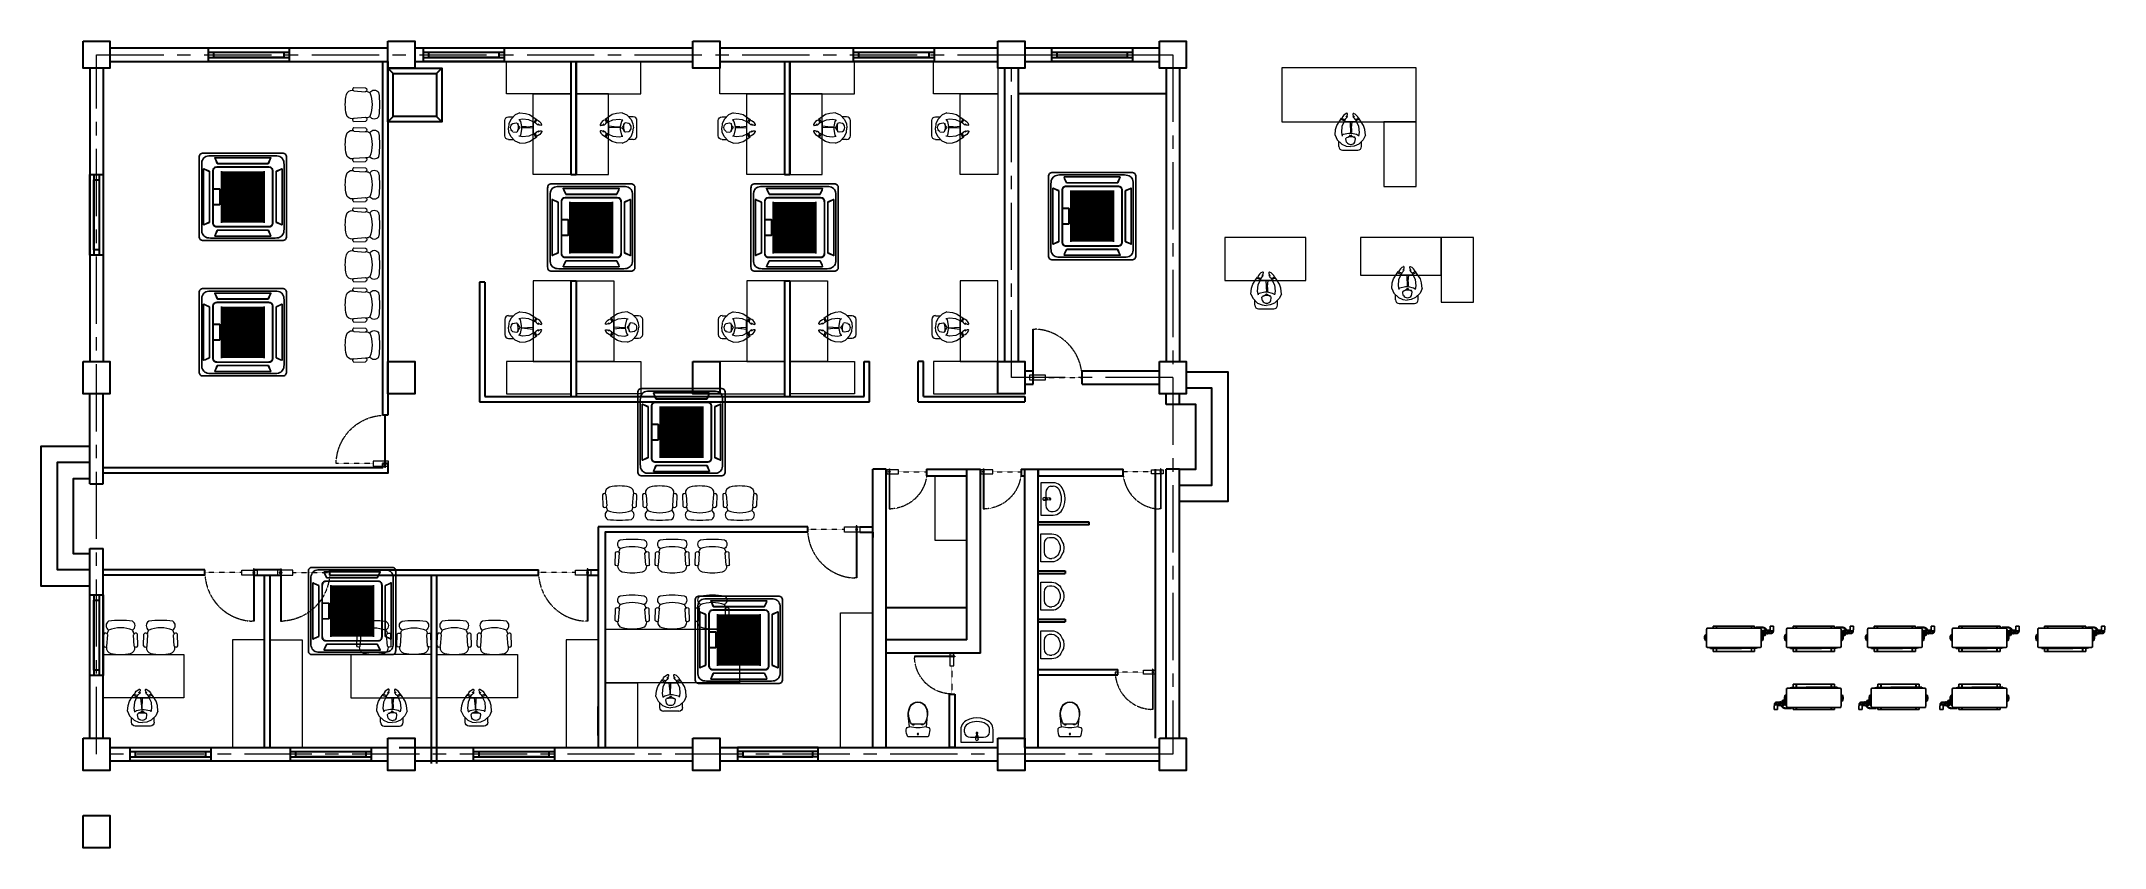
# Model space of a CAD drawing. Header units: millimetres. Extents: x 132885 to 171225, y -194956 to -179968.
import ezdxf

# ---------------------------------------------------------------- set-up
doc = ezdxf.new("R2010")
doc.units = ezdxf.units.MM
doc.header["$MEASUREMENT"] = 0
doc.linetypes.add('CENTER', pattern=[2, 1.25, -0.25, 0.25, -0.25])
doc.linetypes.add('DASHED2', pattern=[0.375, 0.25, -0.125])
doc.layers.get('0').update_dxf_attribs({"color": 255, "lineweight": 25})
for name, color, linetype, lineweight in [('CEN-1', 1, 'CENTER', 18), ('DIMENSION', 84, 'Continuous', 15), ('Furniture', 235, 'Continuous', 0), ('GLASS', 145, 'Continuous', 5), ('MAIN', 3, 'Continuous', 30), ('MAIN-4', 6, 'Continuous', 30), ('TEXT', 4, 'Continuous', 13)]:
    doc.layers.add(name, color=color, linetype=linetype, lineweight=lineweight)
doc.layers.add('Edges', color=7, linetype='Continuous')

# ---------------------------------------------------------------- blocks, each defined once
blk = doc.blocks.new('rr')
at = {"layer": 'TEXT', "color": 7}
for p, q in [((297959, -105688), (297959, -105970)), ((298034, -105756), (298024, -105833)), ((298029, -105618), (298123, -105618)), ((298068, -105672), (298034, -105754)), ((298150, -105588), (298068, -105672)), ((298108, -105761), (298170, -105751)), ((298235, -105548), (298150, -105588)), ((298170, -105751), (298189, -105757)), ((298290, -105665), (298221, -105679)), ((298235, -105548), (298342, -105558)), ((298247, -105698), (298235, -105676)), ((298270, -105803), (298247, -105698)), ((298270, -105856), (298270, -105803)), ((298406, -105676), (298290, -105665)), ((298342, -105558), (298419, -105581)), ((298488, -105716), (298406, -105676)), ((298419, -105581), (298507, -105638)), ((298486, -105945), (298486, -105716)), ((298525, -105734), (298488, -105716)), ((298532, -105656), (298504, -105724)), ((298507, -105638), (298551, -105669)), ((298551, -105669), (298525, -105734)), ((298034, -105909), (298024, -105833)), ((298029, -106041), (298117, -106041)), ((298068, -105988), (298034, -105906)), ((298150, -106073), (298068, -105988)), ((298108, -105915), (298170, -105925)), ((298235, -106112), (298150, -106073)), ((298170, -105925), (298198, -105916)), ((298290, -105996), (298221, -105982)), ((298225, -105983), (298247, -105949)), ((298235, -106112), (298342, -106103)), ((298247, -105949), (298270, -105856)), ((298270, -105841), (298486, -105833)), ((298270, -105843), (298486, -105866)), ((298359, -105853), (298285, -105853)), ((298406, -105985), (298290, -105996)), ((298342, -106103), (298419, -106079)), ((298382, -105837), (298382, -105855)), ((298488, -105944), (298406, -105985)), ((298419, -106079), (298507, -106022)), ((298525, -105927), (298488, -105944)), ((298532, -106004), (298504, -105937)), ((298507, -106022), (298551, -105991)), ((298551, -105991), (298525, -105927))]:
    blk.add_line(p, q, dxfattribs=at)
for centre, major_axis, start_param, end_param in [((298029, -105688), (49.8, 49.8), 0.785398, 2.356194), ((298155, -105840), (63.7, -63.7), 2.898963, 4.955018), ((297966, -105849), (171, 171), -1.068373, -0.39635), ((298371, -105697), (135, 135), 2.703582, 3.183333), ((298620, -105679), (73.6, 73.6), 2.838638, 3.585677), ((298505, -105817), (105, 105), -0.421869, 0.489767), ((298572, -105768), (11.6, 11.6), -1.392775, 0.371356), ((298637, -105702), (55.2, 55.2), 3.067512, 3.856448), ((298633, -105768), (8.31, 8.31), 3.856448, 5.861316), ((298029, -105970), (49.8, -49.8), 3.926991, 5.497787), ((298315, -105931), (83.5, 83.5), 1.454362, 2.231901), ((298619, -105979), (73.6, -73.6), 2.697508, 3.444547), ((298504, -105841), (105, -105), 5.793418, 6.705054), ((298636, -105956), (55.2, -55.2), 2.426738, 3.215673), ((298571, -105890), (11.6, -11.6), 5.911829, 7.67596), ((298632, -105890), (8.31, -8.31), 0.421869, 2.426738)]:
    blk.add_ellipse(centre, major_axis=major_axis, ratio=1, start_param=start_param, end_param=end_param, dxfattribs=at)
blk = doc.blocks.new('3rerr')
at = {"layer": 'Furniture', "color": 0, "linetype": 'ByBlock'}
for p, q in [((299424, -105724), (299432, -105724)), ((299424, -105724), (299432, -105724)), ((299444, -105734), (299656, -105751)), ((299448, -105670), (299663, -105676)), ((299424, -106252), (299432, -106252)), ((299444, -106241), (299656, -106225)), ((299448, -106306), (299663, -106300))]:
    blk.add_line(p, q, dxfattribs=at)
for centre, radius, start, end in [((300065, -105988), 779, 166.275, 193.725), ((299414, -105834), 111, 85, 163.8913), ((299459, -105703), 34.8, 108.7162, 243.9569), ((299648, -105712), 39.5, 282.8663, 67.8436), ((299666, -105866), 126, 52.7407, 85.3529), ((299825, -105813), 95.4, 30.3927, 149.6073), ((299156, -105988), 628, 339.209, 20.791), ((298194, -105988), 1727, 352.5907, 7.4093), ((299414, -106142), 111, 196.1087, 275), ((299459, -106273), 34.8, 116.0431, 251.2838), ((299648, -106263), 39.5, 292.1564, 77.1337), ((299608, -105956), 287, 283.6548, 297.8506), ((299825, -106162), 95.4, 210.3927, 329.6073)]:
    blk.add_arc(centre, radius, start, end, dxfattribs=at)
blk = doc.blocks.new('gd1')
at = {"layer": 'GLASS', "color": 4, "linetype": 'DASHED2', "ltscale": 0.001}
blk.add_line((345380, -498508), (345380, -497802), dxfattribs=at)
at = {"layer": 'GLASS'}
for p, q in [((345331, -498508), (345429, -498508)), ((345331, -498802), (345331, -498508)), ((345429, -498508), (345429, -498802)), ((345429, -498802), (345331, -498802))]:
    blk.add_line(p, q, dxfattribs=at)
at = {"layer": 'GLASS', "color": 4}
for p, q in [((344454, -498744), (344454, -498702)), ((345454, -498732), (344454, -498732)), ((345454, -498744), (344454, -498744)), ((345454, -498744), (345454, -498732))]:
    blk.add_line(p, q, dxfattribs=at)
at = {"layer": 'GLASS', "color": 4, "linetype": 'DASHED2'}
blk.add_ellipse((345430, -498781), major_axis=(-687, 718), ratio=0.969274, start_param=-0.727797, end_param=0.74268, dxfattribs=at)
at = {"layer": 'GLASS', "extrusion": (8.38188e-23, -2.79396e-23, -1)}
blk.add_ellipse((345380, -498740), major_axis=(-13.9, 13.9), ratio=1, start_param=6.283185307179586, end_param=12.56637061435917, dxfattribs=at)
blk = doc.blocks.new('cassette acplan')
at = {"layer": 'Edges'}
for p, q in [((154, 976), (155, 995)), ((154, -489), (154, 976)), ((155, 995), (158, 1011)), ((158, 1011), (165, 1024)), ((165, 1024), (173, 1035)), ((173, 1035), (184, 1044)), ((184, 1044), (198, 1050)), ((198, 1050), (214, 1054)), ((202, 877), (200, 847)), ((200, -359), (200, 847)), ((206, 905), (202, 877)), ((215, 929), (206, 905)), ((214, 1054), (232, 1055)), ((226, 950), (215, 929)), ((241, 968), (226, 950)), ((232, 1055), (1698, 1055)), ((241, 968), (258, 983)), ((258, 983), (279, 994)), ((279, 994), (304, 1002)), ((304, 1002), (331, 1007)), ((331, 1007), (362, 1009)), ((1568, 1009), (362, 1009)), ((416, 761), (421, 771)), ((425, 768), (420, 757)), ((421, 771), (429, 780)), ((432, 776), (425, 768)), ((437, 787), (429, 780)), ((441, 784), (432, 776)), ((448, 793), (437, 787)), ((451, 789), (441, 784)), ((442, 975), (444, 970)), ((446, 971), (444, 971)), ((444, 971), (444, 970)), ((444, 970), (444, 969)), ((444, 967), (444, 969)), ((444, 969), (444, 969)), ((455, 944), (444, 967)), ((448, 972), (446, 971)), ((1482, 972), (448, 972)), ((460, 797), (448, 793)), ((463, 793), (451, 789)), ((455, 944), (490, 864)), ((492, 867), (455, 944)), ((473, 799), (460, 797)), ((477, 796), (463, 793)), ((489, 800), (473, 799)), ((492, 796), (477, 796)), ((489, 800), (1442, 800)), ((490, 864), (490, 863)), ((490, 863), (492, 861)), ((490, 863), (490, 863)), ((494, 864), (492, 867)), ((492, 861), (494, 861)), ((1438, 796), (492, 796)), ((493, 861), (494, 861)), ((495, 863), (494, 864)), ((494, 861), (496, 860)), ((498, 862), (495, 863)), ((496, 860), (1434, 860)), ((501, 862), (498, 862)), ((1429, 862), (501, 862)), ((1432, 862), (1429, 862)), ((1435, 863), (1432, 862)), ((1434, 860), (1437, 861)), ((1437, 864), (1435, 863)), ((1438, 867), (1437, 864)), ((1437, 861), (1438, 861)), ((1437, 861), (1437, 861)), ((1475, 944), (1438, 867)), ((1438, 861), (1440, 863)), ((1453, 796), (1438, 796)), ((1440, 864), (1475, 944)), ((1440, 863), (1440, 864)), ((1440, 863), (1440, 863)), ((1442, 800), (1457, 799)), ((1467, 793), (1453, 796)), ((1457, 799), (1470, 797)), ((1479, 789), (1467, 793)), ((1470, 797), (1482, 793)), ((1486, 967), (1475, 944)), ((1489, 784), (1479, 789)), ((1484, 971), (1482, 972)), ((1482, 793), (1493, 787)), ((1486, 971), (1484, 971)), ((1486, 970), (1488, 975)), ((1486, 970), (1486, 971)), ((1486, 969), (1486, 970)), ((1486, 969), (1486, 969)), ((1486, 969), (1486, 967)), ((1498, 776), (1489, 784)), ((1493, 787), (1502, 780)), ((1505, 768), (1498, 776)), ((1509, 771), (1502, 780)), ((1511, 757), (1505, 768)), ((1514, 761), (1509, 771)), ((1599, 1007), (1568, 1009)), ((1626, 1002), (1599, 1007)), ((1651, 994), (1626, 1002)), ((1672, 983), (1651, 994)), ((1690, 968), (1672, 983)), ((1690, 968), (1704, 950)), ((1698, 1055), (1716, 1054)), ((1704, 950), (1716, 929)), ((1716, 1054), (1732, 1050)), ((1716, 929), (1724, 905)), ((1724, 905), (1729, 877)), ((1729, 877), (1730, 847)), ((1730, 847), (1730, -359)), ((1732, 1050), (1746, 1044)), ((1746, 1044), (1757, 1035)), ((1757, 1035), (1765, 1024)), ((1765, 1024), (1772, 1011)), ((1772, 1011), (1775, 995)), ((1775, 995), (1777, 976)), ((1777, 976), (1777, -489)), ((239, 765), (234, 767)), ((238, 764), (237, 763)), ((237, 763), (237, 760)), ((237, 760), (237, -273)), ((239, 765), (238, 764)), ((240, 765), (239, 765)), ((240, 765), (240, 765)), ((240, 765), (242, 764)), ((242, 764), (264, 754)), ((345, 719), (264, 754)), ((264, 754), (342, 717)), ((342, 717), (344, 715)), ((344, 715), (346, 713)), ((346, 718), (345, 719)), ((346, 719), (346, 718)), ((347, 717), (346, 718)), ((346, 713), (347, 711)), ((348, 715), (347, 717)), ((347, 711), (347, 708)), ((347, 708), (347, -221)), ((348, 715), (348, 716)), ((348, 713), (348, 715)), ((348, -226), (348, 713)), ((409, 735), (412, 749)), ((409, 720), (409, 735)), ((409, -233), (409, 720)), ((412, 749), (416, 761)), ((413, 732), (412, 717)), ((412, 717), (412, 392)), ((412, 392), (412, 387)), ((412, 392), (535, 392)), ((412, 387), (412, 100)), ((412, 387), (530, 387)), ((416, 745), (413, 732)), ((420, 757), (416, 745)), ((535, 382), (530, 387)), ((535, 392), (540, 387)), ((540, 387), (540, 100)), ((568, 723), (568, 705)), ((568, 705), (583, 705)), ((568, 441), (568, 705)), ((583, 441), (568, 441)), ((568, 423), (568, 441)), ((568, 423), (583, 423)), ((568, 65), (568, 423)), ((568, 65), (1362, 423)), ((568, 423), (1362, 65)), ((583, 705), (583, 718)), ((583, 705), (583, 441)), ((583, 441), (583, 423)), ((583, 423), (583, 65)), ((592, 705), (592, 718)), ((592, 705), (605, 705)), ((592, 441), (592, 705)), ((605, 441), (592, 441)), ((592, 423), (592, 441)), ((592, 423), (605, 423)), ((592, 65), (592, 423)), ((605, 705), (605, 718)), ((605, 705), (605, 441)), ((605, 441), (605, 423)), ((605, 423), (605, 65)), ((614, 705), (614, 718)), ((614, 705), (626, 705)), ((614, 441), (614, 705)), ((626, 441), (614, 441)), ((614, 423), (614, 441)), ((614, 423), (626, 423)), ((614, 65), (614, 423)), ((626, 705), (626, 718)), ((626, 705), (626, 441)), ((626, 441), (626, 423)), ((626, 423), (626, 65)), ((635, 705), (635, 718)), ((635, 705), (648, 705)), ((635, 441), (635, 705)), ((648, 441), (635, 441)), ((635, 423), (635, 441)), ((635, 423), (648, 423)), ((635, 65), (635, 423)), ((648, 705), (648, 718)), ((648, 705), (648, 441)), ((648, 441), (648, 423)), ((648, 423), (648, 65)), ((657, 705), (657, 718)), ((657, 705), (670, 705)), ((657, 441), (657, 705)), ((670, 441), (657, 441)), ((657, 423), (657, 441)), ((657, 423), (670, 423)), ((657, 65), (657, 423)), ((670, 705), (670, 718)), ((670, 705), (670, 441)), ((670, 441), (670, 423)), ((670, 423), (670, 65)), ((678, 705), (678, 718)), ((678, 705), (691, 705)), ((678, 441), (678, 705)), ((691, 441), (678, 441)), ((678, 423), (678, 441)), ((678, 423), (691, 423)), ((678, 65), (678, 423)), ((691, 705), (691, 718)), ((691, 705), (691, 441)), ((691, 441), (691, 423)), ((691, 423), (691, 65)), ((700, 705), (700, 718)), ((700, 705), (713, 705)), ((700, 441), (700, 705)), ((713, 441), (700, 441)), ((700, 423), (700, 441)), ((700, 423), (713, 423)), ((700, 65), (700, 423)), ((713, 705), (713, 718)), ((713, 705), (713, 441)), ((713, 441), (713, 423)), ((713, 423), (713, 65)), ((721, 705), (721, 718)), ((721, 705), (734, 705)), ((721, 441), (721, 705)), ((734, 441), (721, 441)), ((721, 423), (721, 441)), ((721, 423), (734, 423)), ((721, 65), (721, 423)), ((734, 705), (734, 718)), ((734, 705), (734, 441)), ((734, 441), (734, 423)), ((734, 423), (734, 65)), ((743, 705), (743, 718)), ((743, 705), (756, 705)), ((743, 441), (743, 705)), ((756, 441), (743, 441)), ((743, 423), (743, 441)), ((743, 423), (756, 423)), ((743, 65), (743, 423)), ((756, 705), (756, 718)), ((756, 705), (756, 441)), ((756, 441), (756, 423)), ((756, 423), (756, 65)), ((765, 705), (765, 718)), ((765, 705), (777, 705)), ((765, 441), (765, 705)), ((777, 441), (765, 441)), ((765, 423), (765, 441)), ((765, 423), (777, 423)), ((765, 65), (765, 423)), ((777, 705), (777, 718)), ((777, 705), (777, 441)), ((777, 441), (777, 423)), ((777, 423), (777, 65)), ((786, 705), (786, 718)), ((786, 705), (799, 705)), ((786, 441), (786, 705)), ((799, 441), (786, 441)), ((786, 423), (786, 441)), ((786, 423), (799, 423)), ((786, 65), (786, 423)), ((799, 705), (799, 718)), ((799, 705), (799, 441)), ((799, 441), (799, 423)), ((799, 423), (799, 65)), ((808, 705), (808, 718)), ((808, 705), (820, 705)), ((808, 441), (808, 705)), ((820, 441), (808, 441)), ((808, 423), (808, 441)), ((808, 423), (820, 423)), ((808, 65), (808, 423)), ((820, 705), (820, 718)), ((820, 705), (820, 441)), ((820, 441), (820, 423)), ((820, 423), (820, 65)), ((829, 705), (829, 718)), ((829, 705), (842, 705)), ((829, 441), (829, 705)), ((842, 441), (829, 441)), ((829, 423), (829, 441)), ((829, 423), (842, 423)), ((829, 65), (829, 423)), ((842, 705), (842, 718)), ((842, 705), (842, 441)), ((842, 441), (842, 423)), ((842, 423), (842, 65)), ((851, 705), (851, 718)), ((851, 705), (864, 705)), ((851, 441), (851, 705)), ((864, 441), (851, 441)), ((851, 423), (851, 441)), ((851, 423), (864, 423)), ((851, 65), (851, 423)), ((864, 705), (864, 718)), ((864, 705), (864, 441)), ((864, 441), (864, 423)), ((864, 423), (864, 65)), ((872, 705), (872, 718)), ((872, 705), (885, 705)), ((872, 441), (872, 705)), ((885, 441), (872, 441)), ((872, 423), (872, 441)), ((872, 423), (885, 423)), ((872, 65), (872, 423)), ((885, 705), (885, 718)), ((885, 705), (885, 441)), ((885, 441), (885, 423)), ((885, 423), (885, 65)), ((894, 705), (894, 718)), ((894, 705), (907, 705)), ((894, 441), (894, 705)), ((907, 441), (894, 441)), ((894, 423), (894, 441)), ((894, 423), (907, 423)), ((894, 65), (894, 423)), ((907, 705), (907, 718)), ((907, 705), (907, 441)), ((907, 441), (907, 423)), ((907, 423), (907, 65)), ((916, 705), (916, 718)), ((916, 705), (928, 705)), ((916, 441), (916, 705)), ((928, 441), (916, 441)), ((916, 423), (916, 441)), ((916, 423), (928, 423)), ((916, 65), (916, 423)), ((928, 705), (928, 718)), ((928, 705), (928, 441)), ((928, 441), (928, 423)), ((928, 423), (928, 65)), ((937, 705), (937, 718)), ((937, 705), (950, 705)), ((937, 441), (937, 705)), ((950, 441), (937, 441)), ((937, 423), (937, 441)), ((937, 423), (950, 423)), ((937, 65), (937, 423)), ((950, 705), (950, 718)), ((950, 705), (950, 441)), ((950, 441), (950, 423)), ((950, 423), (950, 65)), ((959, 705), (959, 718)), ((959, 705), (971, 705)), ((959, 441), (959, 705)), ((971, 441), (959, 441)), ((959, 423), (959, 441)), ((959, 423), (971, 423)), ((959, 65), (959, 423)), ((971, 705), (971, 718)), ((971, 705), (971, 441)), ((971, 441), (971, 423)), ((971, 423), (971, 65)), ((980, 705), (980, 718)), ((980, 705), (993, 705)), ((980, 441), (980, 705)), ((993, 441), (980, 441)), ((980, 423), (980, 441)), ((980, 423), (993, 423)), ((980, 65), (980, 423)), ((993, 705), (993, 718)), ((993, 705), (993, 441)), ((993, 441), (993, 423)), ((993, 423), (993, 65)), ((1002, 705), (1002, 718)), ((1002, 705), (1015, 705)), ((1002, 441), (1002, 705)), ((1015, 441), (1002, 441)), ((1002, 423), (1002, 441)), ((1002, 423), (1015, 423)), ((1002, 65), (1002, 423)), ((1015, 705), (1015, 718)), ((1015, 705), (1015, 441)), ((1015, 441), (1015, 423)), ((1015, 423), (1015, 65)), ((1023, 705), (1023, 718)), ((1023, 705), (1036, 705)), ((1023, 441), (1023, 705)), ((1036, 441), (1023, 441)), ((1023, 423), (1023, 441)), ((1023, 423), (1036, 423)), ((1023, 65), (1023, 423)), ((1036, 705), (1036, 718)), ((1036, 705), (1036, 441)), ((1036, 441), (1036, 423)), ((1036, 423), (1036, 65)), ((1045, 705), (1045, 718)), ((1045, 705), (1058, 705)), ((1045, 441), (1045, 705)), ((1058, 441), (1045, 441)), ((1045, 423), (1045, 441)), ((1045, 423), (1058, 423)), ((1045, 65), (1045, 423)), ((1058, 705), (1058, 718)), ((1058, 705), (1058, 441)), ((1058, 441), (1058, 423)), ((1058, 423), (1058, 65)), ((1067, 705), (1067, 718)), ((1067, 705), (1079, 705)), ((1067, 441), (1067, 705)), ((1079, 441), (1067, 441)), ((1067, 423), (1067, 441)), ((1067, 423), (1079, 423)), ((1067, 65), (1067, 423)), ((1079, 705), (1079, 718)), ((1079, 705), (1079, 441)), ((1079, 441), (1079, 423)), ((1079, 423), (1079, 65)), ((1088, 705), (1088, 718)), ((1088, 705), (1101, 705)), ((1088, 441), (1088, 705)), ((1101, 441), (1088, 441)), ((1088, 423), (1088, 441)), ((1088, 423), (1101, 423)), ((1088, 65), (1088, 423)), ((1101, 705), (1101, 718)), ((1101, 705), (1101, 441)), ((1101, 441), (1101, 423)), ((1101, 423), (1101, 65)), ((1110, 705), (1110, 718)), ((1110, 705), (1122, 705)), ((1110, 441), (1110, 705)), ((1122, 441), (1110, 441)), ((1110, 423), (1110, 441)), ((1110, 423), (1122, 423)), ((1110, 65), (1110, 423)), ((1122, 705), (1122, 718)), ((1122, 705), (1122, 441)), ((1122, 441), (1122, 423)), ((1122, 423), (1122, 65)), ((1131, 705), (1131, 718)), ((1131, 705), (1144, 705)), ((1131, 441), (1131, 705)), ((1144, 441), (1131, 441)), ((1131, 423), (1131, 441)), ((1131, 423), (1144, 423)), ((1131, 65), (1131, 423)), ((1144, 705), (1144, 718)), ((1144, 705), (1144, 441)), ((1144, 441), (1144, 423)), ((1144, 423), (1144, 65)), ((1153, 705), (1153, 718)), ((1153, 705), (1166, 705)), ((1153, 441), (1153, 705)), ((1166, 441), (1153, 441)), ((1153, 423), (1153, 441)), ((1153, 423), (1166, 423)), ((1153, 65), (1153, 423)), ((1166, 705), (1166, 718)), ((1166, 705), (1166, 441)), ((1166, 441), (1166, 423)), ((1166, 423), (1166, 65)), ((1174, 705), (1174, 718)), ((1174, 705), (1187, 705)), ((1174, 441), (1174, 705)), ((1187, 441), (1174, 441)), ((1174, 423), (1174, 441)), ((1174, 423), (1187, 423)), ((1174, 65), (1174, 423)), ((1187, 705), (1187, 718)), ((1187, 705), (1187, 441)), ((1187, 441), (1187, 423)), ((1187, 423), (1187, 65)), ((1196, 705), (1196, 718)), ((1196, 705), (1209, 705)), ((1196, 441), (1196, 705)), ((1209, 441), (1196, 441)), ((1196, 423), (1196, 441)), ((1196, 423), (1209, 423)), ((1196, 65), (1196, 423)), ((1209, 718), (1209, 705)), ((1209, 705), (1209, 441)), ((1209, 441), (1209, 423)), ((1209, 423), (1209, 65)), ((1217, 705), (1217, 718)), ((1217, 705), (1230, 705)), ((1217, 441), (1217, 705)), ((1230, 441), (1217, 441)), ((1217, 423), (1217, 441)), ((1217, 423), (1230, 423)), ((1217, 65), (1217, 423)), ((1230, 718), (1230, 705)), ((1230, 705), (1230, 441)), ((1230, 441), (1230, 423)), ((1230, 423), (1230, 65)), ((1239, 705), (1239, 718)), ((1239, 705), (1252, 705)), ((1239, 441), (1239, 705)), ((1252, 441), (1239, 441)), ((1239, 423), (1239, 441)), ((1239, 423), (1252, 423)), ((1239, 65), (1239, 423)), ((1252, 718), (1252, 705)), ((1252, 705), (1252, 441)), ((1252, 441), (1252, 423)), ((1252, 423), (1252, 65)), ((1261, 705), (1261, 718)), ((1261, 705), (1273, 705)), ((1261, 441), (1261, 705)), ((1273, 441), (1261, 441)), ((1261, 423), (1261, 441)), ((1261, 423), (1273, 423)), ((1261, 65), (1261, 423)), ((1273, 705), (1273, 718)), ((1273, 705), (1273, 441)), ((1273, 441), (1273, 423)), ((1273, 423), (1273, 65)), ((1282, 705), (1282, 718)), ((1282, 705), (1295, 705)), ((1282, 441), (1282, 705)), ((1295, 441), (1282, 441)), ((1282, 423), (1282, 441)), ((1282, 423), (1295, 423)), ((1282, 65), (1282, 423)), ((1295, 705), (1295, 718)), ((1295, 705), (1295, 441)), ((1295, 441), (1295, 423)), ((1295, 423), (1295, 65)), ((1304, 705), (1304, 718)), ((1304, 705), (1317, 705)), ((1304, 441), (1304, 705)), ((1317, 441), (1304, 441)), ((1304, 423), (1304, 441)), ((1304, 423), (1317, 423)), ((1304, 65), (1304, 423)), ((1317, 705), (1317, 718)), ((1317, 705), (1317, 441)), ((1317, 441), (1317, 423)), ((1317, 423), (1317, 65)), ((1325, 705), (1325, 718)), ((1325, 705), (1338, 705)), ((1325, 441), (1325, 705)), ((1338, 441), (1325, 441)), ((1325, 423), (1325, 441)), ((1325, 423), (1338, 423)), ((1325, 65), (1325, 423)), ((1338, 705), (1338, 718)), ((1338, 705), (1338, 441)), ((1338, 441), (1338, 423)), ((1338, 423), (1338, 65)), ((1347, 705), (1347, 718)), ((1347, 705), (1362, 705)), ((1347, 441), (1347, 705)), ((1362, 441), (1347, 441)), ((1347, 423), (1347, 441)), ((1347, 423), (1362, 423)), ((1347, 65), (1347, 423)), ((1362, 723), (1362, 705)), ((1362, 705), (1362, 441)), ((1362, 441), (1362, 423)), ((1362, 423), (1362, 65)), ((1515, 745), (1511, 757)), ((1518, 749), (1514, 761)), ((1517, 732), (1515, 745)), ((1518, 717), (1517, 732)), ((1521, 735), (1518, 749)), ((1518, -230), (1518, 717)), ((1522, 720), (1521, 735)), ((1522, 720), (1522, -233)), ((1583, 717), (1582, 715)), ((1582, 716), (1582, 715)), ((1582, 715), (1582, 713)), ((1582, 713), (1582, -226)), ((1584, 718), (1583, 717)), ((1583, 711), (1584, 713)), ((1583, 708), (1583, 711)), ((1583, -221), (1583, 708)), ((1585, 719), (1584, 718)), ((1584, 719), (1584, 718)), ((1584, 713), (1586, 715)), ((1666, 754), (1585, 719)), ((1586, 715), (1588, 717)), ((1588, 717), (1666, 754)), ((1666, 754), (1688, 764)), ((1688, 764), (1690, 765)), ((1690, 765), (1690, 765)), ((1691, 765), (1690, 765)), ((1696, 767), (1691, 765)), ((1692, 764), (1691, 765)), ((1693, 763), (1692, 764)), ((1693, 760), (1693, 763)), ((1693, -273), (1693, 760)), ((412, 100), (412, 95)), ((412, 100), (530, 100)), ((412, 95), (412, -230)), ((412, 95), (535, 95)), ((530, 100), (535, 105)), ((535, 105), (535, 382)), ((540, 100), (535, 95)), ((568, 46), (568, 65)), ((583, 65), (568, 65)), ((568, 46), (583, 46)), ((568, -217), (568, 46)), ((583, 65), (583, 46)), ((583, 46), (583, -217)), ((605, 65), (592, 65)), ((592, 46), (592, 65)), ((592, 46), (605, 46)), ((592, -217), (592, 46)), ((605, 65), (605, 46)), ((605, 46), (605, -217)), ((626, 65), (614, 65)), ((614, 46), (614, 65)), ((614, 46), (626, 46)), ((614, -217), (614, 46)), ((626, 65), (626, 46)), ((626, 46), (626, -217)), ((648, 65), (635, 65)), ((635, 46), (635, 65)), ((635, 46), (648, 46)), ((635, -217), (635, 46)), ((648, 65), (648, 46)), ((648, 46), (648, -217)), ((670, 65), (657, 65)), ((657, 46), (657, 65)), ((657, 46), (670, 46)), ((657, -217), (657, 46)), ((670, 65), (670, 46)), ((670, 46), (670, -217)), ((691, 65), (678, 65)), ((678, 46), (678, 65)), ((678, 46), (691, 46)), ((678, -217), (678, 46)), ((691, 65), (691, 46)), ((691, 46), (691, -217)), ((713, 65), (700, 65)), ((700, 46), (700, 65)), ((700, 46), (713, 46)), ((700, -217), (700, 46)), ((713, 65), (713, 46)), ((713, 46), (713, -217)), ((734, 65), (721, 65)), ((721, 46), (721, 65)), ((721, 46), (734, 46)), ((721, -217), (721, 46)), ((734, 65), (734, 46)), ((734, 46), (734, -217)), ((756, 65), (743, 65)), ((743, 46), (743, 65)), ((743, 46), (756, 46)), ((743, -217), (743, 46)), ((756, 65), (756, 46)), ((756, 46), (756, -217)), ((777, 65), (765, 65)), ((765, 46), (765, 65)), ((765, 46), (777, 46)), ((765, -217), (765, 46)), ((777, 65), (777, 46)), ((777, 46), (777, -217)), ((799, 65), (786, 65)), ((786, 46), (786, 65)), ((786, 46), (799, 46)), ((786, -217), (786, 46)), ((799, 65), (799, 46)), ((799, 46), (799, -217)), ((820, 65), (808, 65)), ((808, 46), (808, 65)), ((808, 46), (820, 46)), ((808, -217), (808, 46)), ((820, 65), (820, 46)), ((820, 46), (820, -217)), ((842, 65), (829, 65)), ((829, 46), (829, 65)), ((829, 46), (842, 46)), ((829, -217), (829, 46)), ((842, 65), (842, 46)), ((842, 46), (842, -217)), ((864, 65), (851, 65)), ((851, 46), (851, 65)), ((851, 46), (864, 46)), ((851, -217), (851, 46)), ((864, 65), (864, 46)), ((864, 46), (864, -217)), ((885, 65), (872, 65)), ((872, 46), (872, 65)), ((872, 46), (885, 46)), ((872, -217), (872, 46)), ((885, 65), (885, 46)), ((885, 46), (885, -217)), ((907, 65), (894, 65)), ((894, 46), (894, 65)), ((894, 46), (907, 46)), ((894, -217), (894, 46)), ((907, 65), (907, 46)), ((907, 46), (907, -217)), ((928, 65), (916, 65)), ((916, 46), (916, 65)), ((916, 46), (928, 46)), ((916, -217), (916, 46)), ((928, 65), (928, 46)), ((928, 46), (928, -217)), ((950, 65), (937, 65)), ((937, 46), (937, 65)), ((937, 46), (950, 46)), ((937, -217), (937, 46)), ((950, 65), (950, 46)), ((950, 46), (950, -217)), ((971, 65), (959, 65)), ((959, 46), (959, 65)), ((959, 46), (971, 46)), ((959, -217), (959, 46)), ((971, 65), (971, 46)), ((971, 46), (971, -217)), ((993, 65), (980, 65)), ((980, 46), (980, 65)), ((980, 46), (993, 46)), ((980, -217), (980, 46)), ((993, 65), (993, 46)), ((993, 46), (993, -217)), ((1015, 65), (1002, 65)), ((1002, 46), (1002, 65)), ((1002, 46), (1015, 46)), ((1002, -217), (1002, 46)), ((1015, 65), (1015, 46)), ((1015, 46), (1015, -217)), ((1036, 65), (1023, 65)), ((1023, 46), (1023, 65)), ((1023, 46), (1036, 46)), ((1023, -217), (1023, 46)), ((1036, 65), (1036, 46)), ((1036, 46), (1036, -217)), ((1058, 65), (1045, 65)), ((1045, 46), (1045, 65)), ((1045, 46), (1058, 46)), ((1045, -217), (1045, 46)), ((1058, 65), (1058, 46)), ((1058, 46), (1058, -217)), ((1079, 65), (1067, 65)), ((1067, 46), (1067, 65)), ((1067, 46), (1079, 46)), ((1067, -217), (1067, 46)), ((1079, 65), (1079, 46)), ((1079, 46), (1079, -217)), ((1101, 65), (1088, 65)), ((1088, 46), (1088, 65)), ((1088, 46), (1101, 46)), ((1088, -217), (1088, 46)), ((1101, 65), (1101, 46)), ((1101, 46), (1101, -217)), ((1122, 65), (1110, 65)), ((1110, 46), (1110, 65)), ((1110, 46), (1122, 46)), ((1110, -217), (1110, 46)), ((1122, 65), (1122, 46)), ((1122, 46), (1122, -217)), ((1144, 65), (1131, 65)), ((1131, 46), (1131, 65)), ((1131, 46), (1144, 46)), ((1131, -217), (1131, 46)), ((1144, 65), (1144, 46)), ((1144, 46), (1144, -217)), ((1166, 65), (1153, 65)), ((1153, 46), (1153, 65)), ((1153, 46), (1166, 46)), ((1153, -217), (1153, 46)), ((1166, 65), (1166, 46)), ((1166, 46), (1166, -217)), ((1187, 65), (1174, 65)), ((1174, 46), (1174, 65)), ((1174, 46), (1187, 46)), ((1174, -217), (1174, 46)), ((1187, 65), (1187, 46)), ((1187, 46), (1187, -217)), ((1209, 65), (1196, 65)), ((1196, 46), (1196, 65)), ((1196, 46), (1209, 46)), ((1196, -217), (1196, 46)), ((1209, 65), (1209, 46)), ((1209, 46), (1209, -217)), ((1230, 65), (1217, 65)), ((1217, 46), (1217, 65)), ((1217, 46), (1230, 46)), ((1217, -217), (1217, 46)), ((1230, 65), (1230, 46)), ((1230, 46), (1230, -217)), ((1252, 65), (1239, 65)), ((1239, 46), (1239, 65)), ((1239, 46), (1252, 46)), ((1239, -217), (1239, 46)), ((1252, 65), (1252, 46)), ((1252, 46), (1252, -217)), ((1273, 65), (1261, 65)), ((1261, 46), (1261, 65)), ((1261, 46), (1273, 46)), ((1261, -217), (1261, 46)), ((1273, 65), (1273, 46)), ((1273, 46), (1273, -217)), ((1295, 65), (1282, 65)), ((1282, 46), (1282, 65)), ((1282, 46), (1295, 46)), ((1282, -217), (1282, 46)), ((1295, 65), (1295, 46)), ((1295, 46), (1295, -217)), ((1317, 65), (1304, 65)), ((1304, 46), (1304, 65)), ((1304, 46), (1317, 46)), ((1304, -217), (1304, 46)), ((1317, 65), (1317, 46)), ((1317, 46), (1317, -217)), ((1338, 65), (1325, 65)), ((1325, 46), (1325, 65)), ((1325, 46), (1338, 46)), ((1325, -217), (1325, 46)), ((1338, 65), (1338, 46)), ((1338, 46), (1338, -217)), ((1362, 65), (1347, 65)), ((1347, 46), (1347, 65)), ((1347, 46), (1362, 46)), ((1347, -217), (1347, 46)), ((1362, 65), (1362, 46)), ((1362, 46), (1362, -217)), ((202, -390), (200, -359)), ((234, -279), (239, -277)), ((237, -273), (237, -276)), ((237, -276), (238, -277)), ((238, -277), (239, -277)), ((239, -277), (240, -278)), ((242, -277), (240, -278)), ((240, -278), (240, -278)), ((264, -266), (242, -277)), ((342, -229), (264, -266)), ((264, -266), (345, -232)), ((344, -228), (342, -229)), ((346, -226), (344, -228)), ((345, -232), (346, -231)), ((347, -224), (346, -226)), ((346, -231), (347, -230)), ((346, -231), (346, -231)), ((347, -221), (347, -224)), ((347, -230), (348, -228)), ((348, -228), (348, -226)), ((348, -229), (348, -228)), ((409, -233), (409, -248)), ((409, -248), (412, -262)), ((412, -230), (413, -245)), ((412, -262), (416, -274)), ((413, -245), (416, -258)), ((416, -258), (420, -270)), ((416, -274), (421, -284)), ((420, -270), (425, -280)), ((421, -284), (429, -293)), ((425, -280), (432, -289)), ((437, -300), (429, -293)), ((432, -289), (441, -296)), ((448, -306), (437, -300)), ((441, -296), (451, -302)), ((460, -310), (448, -306)), ((451, -302), (463, -306)), ((490, -376), (455, -457)), ((455, -457), (492, -379)), ((473, -312), (460, -310)), ((463, -306), (477, -308)), ((489, -313), (473, -312)), ((477, -308), (492, -309)), ((1442, -313), (489, -313)), ((492, -374), (490, -375)), ((490, -375), (490, -376)), ((490, -376), (490, -375)), ((492, -309), (1438, -309)), ((494, -373), (492, -374)), ((492, -379), (494, -377)), ((494, -373), (493, -373)), ((496, -373), (494, -373)), ((494, -377), (495, -376)), ((495, -376), (498, -375)), ((1434, -373), (496, -373)), ((498, -375), (501, -374)), ((501, -374), (1429, -374)), ((583, -217), (568, -217)), ((568, -217), (568, -236)), ((583, -217), (583, -230)), ((605, -217), (592, -217)), ((592, -217), (592, -230)), ((605, -217), (605, -230)), ((626, -217), (614, -217)), ((614, -217), (614, -230)), ((626, -217), (626, -230)), ((648, -217), (635, -217)), ((635, -217), (635, -230)), ((648, -217), (648, -230)), ((670, -217), (657, -217)), ((657, -217), (657, -230)), ((670, -217), (670, -230)), ((691, -217), (678, -217)), ((678, -230), (678, -217)), ((691, -217), (691, -230)), ((713, -217), (700, -217)), ((700, -230), (700, -217)), ((713, -217), (713, -230)), ((734, -217), (721, -217)), ((721, -230), (721, -217)), ((734, -217), (734, -230)), ((756, -217), (743, -217)), ((743, -230), (743, -217)), ((756, -217), (756, -230)), ((777, -217), (765, -217)), ((765, -217), (765, -230)), ((777, -217), (777, -230)), ((799, -217), (786, -217)), ((786, -217), (786, -230)), ((799, -217), (799, -230)), ((820, -217), (808, -217)), ((808, -217), (808, -230)), ((820, -217), (820, -230)), ((842, -217), (829, -217)), ((829, -230), (829, -217)), ((842, -217), (842, -230)), ((864, -217), (851, -217)), ((851, -217), (851, -230)), ((864, -217), (864, -230)), ((885, -217), (872, -217)), ((872, -217), (872, -230)), ((885, -217), (885, -230)), ((907, -217), (894, -217)), ((894, -217), (894, -230)), ((907, -217), (907, -230)), ((928, -217), (916, -217)), ((916, -217), (916, -230)), ((928, -217), (928, -230)), ((950, -217), (937, -217)), ((937, -217), (937, -230)), ((950, -217), (950, -230)), ((971, -217), (959, -217)), ((959, -217), (959, -230)), ((971, -217), (971, -230)), ((993, -217), (980, -217)), ((980, -217), (980, -230)), ((993, -217), (993, -230)), ((1015, -217), (1002, -217)), ((1002, -217), (1002, -230)), ((1015, -217), (1015, -230)), ((1036, -217), (1023, -217)), ((1023, -217), (1023, -230)), ((1036, -217), (1036, -230)), ((1058, -217), (1045, -217)), ((1045, -217), (1045, -230)), ((1058, -217), (1058, -230)), ((1079, -217), (1067, -217)), ((1067, -217), (1067, -230)), ((1079, -217), (1079, -230)), ((1101, -217), (1088, -217)), ((1088, -217), (1088, -230)), ((1101, -217), (1101, -230)), ((1122, -217), (1110, -217)), ((1110, -217), (1110, -230)), ((1122, -217), (1122, -230)), ((1144, -217), (1131, -217)), ((1131, -217), (1131, -230)), ((1144, -217), (1144, -230)), ((1166, -217), (1153, -217)), ((1153, -217), (1153, -230)), ((1166, -217), (1166, -230)), ((1187, -217), (1174, -217)), ((1174, -217), (1174, -230)), ((1187, -217), (1187, -230)), ((1209, -217), (1196, -217)), ((1196, -217), (1196, -230)), ((1209, -217), (1209, -230)), ((1230, -217), (1217, -217)), ((1217, -217), (1217, -230)), ((1230, -217), (1230, -230)), ((1252, -217), (1239, -217)), ((1239, -217), (1239, -230)), ((1252, -217), (1252, -230)), ((1273, -217), (1261, -217)), ((1261, -217), (1261, -230)), ((1273, -217), (1273, -230)), ((1295, -217), (1282, -217)), ((1282, -217), (1282, -230)), ((1295, -217), (1295, -230)), ((1317, -217), (1304, -217)), ((1304, -217), (1304, -230)), ((1317, -217), (1317, -230)), ((1338, -217), (1325, -217)), ((1325, -217), (1325, -230)), ((1338, -217), (1338, -230)), ((1362, -217), (1347, -217)), ((1347, -217), (1347, -230)), ((1362, -236), (1362, -217)), ((1429, -374), (1432, -375)), ((1432, -375), (1435, -376)), ((1437, -373), (1434, -373)), ((1435, -376), (1437, -377)), ((1438, -374), (1437, -373)), ((1437, -373), (1437, -373)), ((1437, -377), (1438, -379)), ((1438, -309), (1453, -308)), ((1440, -375), (1438, -374)), ((1438, -379), (1475, -457)), ((1440, -376), (1440, -375)), ((1440, -376), (1440, -375)), ((1475, -457), (1440, -376)), ((1442, -313), (1457, -312)), ((1453, -308), (1467, -306)), ((1457, -312), (1470, -310)), ((1467, -306), (1479, -302)), ((1470, -310), (1482, -306)), ((1479, -302), (1489, -296)), ((1482, -306), (1493, -300)), ((1489, -296), (1498, -289)), ((1493, -300), (1502, -293)), ((1498, -289), (1505, -280)), ((1509, -284), (1502, -293)), ((1505, -280), (1511, -270)), ((1514, -274), (1509, -284)), ((1511, -270), (1515, -258)), ((1518, -262), (1514, -274)), ((1515, -258), (1517, -245)), ((1517, -245), (1518, -230)), ((1521, -248), (1518, -262)), ((1522, -233), (1521, -248)), ((1582, -226), (1582, -228)), ((1582, -228), (1583, -230)), ((1582, -228), (1582, -229)), ((1583, -224), (1583, -221)), ((1584, -226), (1583, -224)), ((1583, -230), (1584, -231)), ((1586, -228), (1584, -226)), ((1584, -231), (1585, -232)), ((1584, -231), (1584, -231)), ((1585, -232), (1666, -266)), ((1588, -229), (1586, -228)), ((1666, -266), (1588, -229)), ((1688, -277), (1666, -266)), ((1690, -278), (1688, -277)), ((1690, -278), (1691, -277)), ((1690, -278), (1690, -278)), ((1691, -277), (1696, -279)), ((1691, -277), (1692, -277)), ((1692, -277), (1693, -276)), ((1693, -276), (1693, -273)), ((1729, -390), (1730, -359)), ((155, -508), (154, -489)), ((158, -524), (155, -508)), ((165, -537), (158, -524)), ((173, -548), (165, -537)), ((184, -557), (173, -548)), ((198, -563), (184, -557)), ((214, -567), (198, -563)), ((206, -418), (202, -390)), ((215, -442), (206, -418)), ((232, -568), (214, -567)), ((226, -463), (215, -442)), ((241, -481), (226, -463)), ((1698, -568), (232, -568)), ((241, -481), (258, -495)), ((258, -495), (279, -507)), ((279, -507), (304, -515)), ((304, -515), (331, -520)), ((331, -520), (362, -521)), ((1568, -521), (362, -521)), ((444, -483), (442, -488)), ((444, -479), (455, -457)), ((444, -482), (444, -479)), ((444, -482), (444, -482)), ((444, -482), (444, -483)), ((444, -483), (446, -484)), ((444, -483), (444, -483)), ((446, -484), (448, -484)), ((448, -484), (1482, -484)), ((1475, -457), (1486, -479)), ((1482, -484), (1484, -484)), ((1484, -484), (1486, -483)), ((1486, -479), (1486, -482)), ((1486, -482), (1486, -482)), ((1486, -483), (1486, -482)), ((1488, -488), (1486, -483)), ((1486, -483), (1486, -483)), ((1599, -520), (1568, -521)), ((1626, -515), (1599, -520)), ((1651, -507), (1626, -515)), ((1672, -495), (1651, -507)), ((1690, -481), (1672, -495)), ((1690, -481), (1704, -463)), ((1716, -567), (1698, -568)), ((1704, -463), (1716, -442)), ((1716, -442), (1724, -418)), ((1732, -563), (1716, -567)), ((1724, -418), (1729, -390)), ((1746, -557), (1732, -563)), ((1757, -548), (1746, -557)), ((1765, -537), (1757, -548)), ((1772, -524), (1765, -537)), ((1775, -508), (1772, -524)), ((1777, -489), (1775, -508))]:
    blk.add_line(p, q, dxfattribs=at)
blk = doc.blocks.new('Condenser With Base pl')
at = {"layer": 'Edges'}
for p, q in [((148, 251), (147, 242)), ((150, 261), (148, 251)), ((153, 268), (150, 261)), ((157, 274), (153, 268)), ((161, 278), (157, 274)), ((166, 279), (161, 278)), ((166, 275), (166, 279)), ((166, 279), (170, 279)), ((166, 270), (166, 275)), ((166, 275), (170, 275)), ((166, 264), (166, 270)), ((166, 270), (170, 270)), ((166, 257), (166, 264)), ((166, 264), (170, 264)), ((166, 250), (166, 257)), ((166, 257), (170, 257)), ((166, 242), (166, 250)), ((166, 250), (170, 250)), ((171, 339), (170, 334)), ((170, 279), (170, 334)), ((170, 275), (170, 279)), ((170, 270), (170, 275)), ((170, 264), (170, 270)), ((170, 257), (170, 264)), ((170, 250), (170, 257)), ((170, 242), (170, 250)), ((173, 344), (171, 339)), ((176, 348), (173, 344)), ((176, 354), (176, 348)), ((176, 354), (190, 354)), ((180, 351), (176, 348)), ((176, 348), (176, 348)), ((185, 353), (180, 351)), ((190, 354), (185, 353)), ((250, 354), (190, 354)), ((250, 379), (287, 379)), ((250, 379), (250, 354)), ((287, 354), (250, 354)), ((287, 379), (287, 354)), ((288, 354), (287, 354)), ((288, 379), (702, 379)), ((288, 379), (288, 354)), ((702, 354), (288, 354)), ((702, 379), (702, 354)), ((703, 354), (702, 354)), ((740, 379), (703, 379)), ((703, 354), (703, 379)), ((740, 354), (703, 354)), ((740, 379), (740, 354)), ((759, 354), (740, 354)), ((759, 364), (760, 365)), ((759, 364), (759, 364)), ((759, 363), (759, 364)), ((759, 364), (759, 354)), ((760, 362), (759, 363)), ((759, 354), (765, 354)), ((760, 365), (761, 366)), ((760, 365), (760, 365)), ((760, 361), (760, 362)), ((761, 360), (760, 361)), ((760, 361), (760, 361)), ((760, 361), (761, 361)), ((761, 366), (761, 366)), ((828, 366), (761, 366)), ((761, 361), (761, 360)), ((761, 360), (761, 360)), ((761, 360), (762, 360)), ((762, 360), (761, 360)), ((762, 366), (763, 365)), ((762, 359), (762, 360)), ((762, 360), (763, 360)), ((762, 360), (762, 360)), ((763, 359), (762, 359)), ((763, 359), (763, 360)), ((763, 360), (763, 360)), ((763, 360), (764, 360)), ((763, 360), (765, 360)), ((765, 360), (765, 354)), ((765, 360), (765, 360)), ((828, 360), (765, 360)), ((800, 354), (765, 354)), ((814, 354), (800, 354)), ((805, 353), (800, 354)), ((810, 351), (805, 353)), ((814, 348), (810, 351)), ((814, 354), (814, 348)), ((817, 344), (814, 348)), ((814, 348), (814, 348)), ((819, 339), (817, 344)), ((820, 334), (819, 339)), ((820, 329), (820, 334)), ((820, 329), (828, 329)), ((820, 329), (820, 279)), ((820, 275), (820, 279)), ((820, 279), (824, 279)), ((820, 270), (820, 275)), ((824, 275), (820, 275)), ((820, 264), (820, 270)), ((824, 270), (820, 270)), ((820, 257), (820, 264)), ((824, 264), (820, 264)), ((820, 250), (820, 257)), ((824, 257), (820, 257)), ((820, 242), (820, 250)), ((824, 250), (820, 250)), ((824, 275), (824, 279)), ((824, 279), (829, 278)), ((824, 270), (824, 275)), ((824, 264), (824, 270)), ((824, 257), (824, 264)), ((824, 250), (824, 257)), ((824, 242), (824, 250)), ((828, 366), (828, 366)), ((828, 365), (828, 366)), ((828, 366), (833, 366)), ((828, 364), (828, 365)), ((828, 365), (828, 365)), ((828, 364), (828, 364)), ((828, 363), (828, 364)), ((828, 362), (828, 363)), ((828, 361), (828, 362)), ((828, 361), (828, 361)), ((828, 360), (828, 361)), ((828, 360), (828, 360)), ((828, 360), (828, 360)), ((828, 360), (828, 360)), ((828, 360), (832, 360)), ((828, 329), (829, 329)), ((829, 329), (829, 329)), ((829, 329), (829, 328)), ((829, 328), (830, 328)), ((829, 278), (830, 277)), ((830, 328), (830, 327)), ((830, 327), (830, 327)), ((830, 319), (830, 327)), ((830, 319), (830, 319)), ((830, 317), (830, 319)), ((830, 317), (830, 317)), ((830, 308), (830, 317)), ((848, 308), (830, 308)), ((830, 308), (830, 290)), ((830, 281), (830, 290)), ((848, 290), (830, 290)), ((830, 281), (830, 281)), ((830, 279), (830, 281)), ((830, 279), (830, 279)), ((830, 277), (830, 279)), ((830, 277), (833, 274)), ((832, 360), (837, 359)), ((833, 366), (837, 365)), ((833, 274), (837, 268)), ((837, 365), (842, 364)), ((837, 359), (841, 358)), ((837, 268), (840, 261)), ((840, 261), (842, 251)), ((841, 358), (844, 357)), ((842, 364), (846, 363)), ((842, 251), (843, 242)), ((843, 320), (843, 321)), ((843, 321), (844, 321)), ((843, 315), (843, 320)), ((843, 315), (844, 314)), ((843, 315), (843, 315)), ((843, 283), (843, 277)), ((843, 283), (844, 283)), ((843, 283), (843, 283)), ((843, 277), (843, 277)), ((843, 277), (844, 277)), ((844, 357), (848, 356)), ((844, 321), (850, 329)), ((848, 309), (844, 314)), ((848, 289), (844, 283)), ((844, 277), (850, 268)), ((846, 363), (850, 362)), ((848, 356), (852, 355)), ((848, 322), (849, 324)), ((848, 321), (848, 322)), ((848, 322), (848, 322)), ((848, 321), (849, 320)), ((848, 309), (848, 308)), ((850, 306), (848, 309)), ((848, 308), (848, 305)), ((851, 290), (848, 290)), ((848, 289), (848, 290)), ((848, 283), (848, 289)), ((849, 282), (848, 283)), ((849, 324), (850, 325)), ((849, 324), (849, 324)), ((849, 320), (850, 318)), ((850, 280), (849, 282)), ((850, 362), (855, 360)), ((850, 329), (851, 329)), ((850, 325), (851, 327)), ((850, 325), (850, 325)), ((850, 318), (851, 317)), ((850, 306), (851, 306)), ((851, 279), (850, 280)), ((850, 268), (851, 268)), ((851, 329), (864, 329)), ((851, 327), (853, 328)), ((851, 327), (851, 327)), ((851, 317), (853, 316)), ((864, 306), (851, 306)), ((853, 278), (851, 279)), ((851, 268), (864, 268)), ((852, 355), (856, 353)), ((853, 328), (855, 328)), ((853, 316), (855, 315)), ((855, 277), (853, 278)), ((855, 360), (859, 358)), ((855, 328), (857, 329)), ((855, 315), (857, 315)), ((855, 292), (857, 292)), ((857, 277), (855, 277)), ((856, 353), (859, 351)), ((857, 329), (860, 328)), ((857, 315), (860, 315)), ((857, 292), (860, 292)), ((860, 277), (857, 277)), ((859, 358), (862, 356)), ((859, 351), (863, 349)), ((860, 328), (862, 328)), ((860, 315), (862, 316)), ((862, 278), (860, 277)), ((862, 356), (866, 354)), ((862, 328), (864, 327)), ((862, 316), (864, 317)), ((864, 279), (862, 278)), ((863, 349), (864, 348)), ((866, 290), (863, 290)), ((864, 348), (865, 347)), ((864, 329), (864, 329)), ((864, 329), (871, 321)), ((864, 327), (864, 327)), ((864, 327), (865, 325)), ((864, 317), (865, 318)), ((866, 309), (864, 306)), ((864, 306), (864, 306)), ((865, 280), (864, 279)), ((864, 268), (871, 277)), ((864, 268), (864, 268)), ((865, 347), (866, 346)), ((865, 325), (866, 324)), ((865, 325), (865, 325)), ((865, 318), (866, 320)), ((866, 282), (865, 280)), ((866, 354), (868, 353)), ((866, 346), (867, 345)), ((866, 324), (866, 324)), ((866, 324), (866, 322)), ((866, 321), (866, 322)), ((866, 322), (866, 322)), ((866, 320), (866, 321)), ((871, 314), (866, 309)), ((866, 309), (866, 308)), ((888, 308), (866, 308)), ((866, 308), (866, 305)), ((866, 289), (866, 290)), ((888, 290), (866, 290)), ((871, 283), (866, 289)), ((866, 283), (866, 289)), ((866, 283), (866, 282)), ((867, 345), (868, 344)), ((868, 353), (869, 352)), ((868, 344), (869, 343)), ((869, 352), (870, 351)), ((869, 343), (870, 342)), ((870, 351), (871, 350)), ((870, 342), (871, 341)), ((871, 350), (872, 348)), ((871, 341), (872, 340)), ((871, 321), (871, 321)), ((871, 321), (871, 320)), ((871, 315), (871, 320)), ((871, 315), (871, 314)), ((871, 315), (871, 315)), ((871, 283), (871, 283)), ((871, 283), (871, 283)), ((871, 283), (871, 277)), ((871, 277), (871, 277)), ((871, 277), (871, 277)), ((872, 348), (873, 347)), ((872, 340), (872, 339)), ((872, 339), (873, 338)), ((873, 347), (874, 346)), ((873, 338), (874, 337)), ((874, 346), (875, 345)), ((874, 337), (876, 334)), ((875, 345), (876, 344)), ((876, 344), (877, 343)), ((876, 334), (878, 332)), ((877, 343), (878, 341)), ((878, 341), (879, 340)), ((878, 332), (880, 330)), ((879, 340), (880, 338)), ((880, 338), (882, 336)), ((880, 330), (882, 329)), ((882, 336), (883, 335)), ((882, 329), (885, 327)), ((883, 335), (885, 334)), ((885, 334), (887, 333)), ((885, 327), (887, 326)), ((887, 333), (889, 332)), ((887, 326), (890, 325)), ((888, 312), (888, 312)), ((888, 312), (889, 312)), ((888, 311), (888, 312)), ((888, 311), (888, 311)), ((888, 311), (888, 308)), ((888, 308), (888, 308)), ((888, 290), (888, 308)), ((888, 286), (888, 290)), ((888, 286), (888, 286)), ((888, 286), (889, 285)), ((888, 286), (888, 286)), ((888, 286), (888, 286)), ((889, 332), (891, 331)), ((889, 312), (897, 312)), ((889, 312), (889, 312)), ((889, 312), (889, 312)), ((889, 285), (897, 285)), ((889, 285), (889, 285)), ((889, 285), (889, 285)), ((890, 325), (893, 325)), ((891, 331), (893, 331)), ((893, 331), (896, 331)), ((893, 325), (896, 325)), ((895, 329), (895, 330)), ((895, 330), (896, 330)), ((895, 328), (895, 329)), ((895, 328), (895, 328)), ((895, 327), (895, 328)), ((895, 326), (895, 327)), ((895, 326), (895, 326)), ((895, 325), (895, 326)), ((895, 325), (895, 325)), ((896, 325), (895, 325)), ((896, 331), (896, 331)), ((896, 331), (896, 331)), ((896, 331), (896, 331)), ((896, 330), (896, 331)), ((926, 331), (896, 331)), ((896, 325), (896, 325)), ((896, 325), (896, 325)), ((926, 325), (896, 325)), ((897, 312), (898, 312)), ((897, 312), (897, 312)), ((898, 285), (897, 285)), ((897, 285), (897, 285)), ((898, 312), (898, 312)), ((898, 312), (898, 311)), ((898, 312), (898, 312)), ((898, 311), (898, 311)), ((898, 311), (898, 308)), ((898, 308), (916, 308)), ((898, 290), (898, 308)), ((898, 290), (917, 290)), ((898, 286), (898, 290)), ((898, 285), (898, 286)), ((898, 286), (898, 286)), ((898, 286), (898, 286)), ((898, 286), (898, 286)), ((916, 308), (918, 308)), ((917, 290), (920, 290)), ((917, 290), (936, 290)), ((918, 308), (919, 308)), ((919, 308), (920, 309)), ((920, 309), (921, 309)), ((920, 290), (924, 291)), ((921, 309), (922, 310)), ((922, 310), (923, 311)), ((923, 311), (924, 312)), ((924, 312), (925, 313)), ((924, 291), (927, 292)), ((925, 379), (964, 379)), ((925, 339), (925, 379)), ((925, 339), (925, 334)), ((925, 334), (926, 333)), ((925, 314), (926, 315)), ((925, 313), (925, 314)), ((926, 333), (927, 331)), ((926, 333), (926, 331)), ((926, 331), (926, 331)), ((927, 331), (926, 331)), ((926, 325), (926, 325)), ((926, 325), (926, 318)), ((932, 325), (926, 325)), ((926, 316), (926, 318)), ((926, 315), (926, 316)), ((927, 331), (927, 330)), ((927, 330), (931, 326)), ((927, 292), (930, 293)), ((930, 293), (933, 295)), ((931, 326), (932, 325)), ((932, 325), (935, 323)), ((933, 295), (936, 298)), ((935, 323), (939, 321)), ((936, 298), (938, 301)), ((936, 290), (939, 290)), ((938, 301), (940, 304)), ((939, 321), (944, 321)), ((939, 290), (943, 291)), ((940, 304), (942, 307)), ((942, 307), (943, 310)), ((943, 310), (944, 312)), ((943, 291), (946, 292)), ((944, 321), (945, 321)), ((944, 317), (944, 321)), ((944, 314), (944, 317)), ((944, 314), (945, 315)), ((944, 313), (944, 314)), ((944, 312), (944, 314)), ((944, 312), (944, 313)), ((945, 321), (945, 321)), ((945, 321), (950, 321)), ((945, 318), (945, 321)), ((945, 316), (945, 318)), ((945, 315), (945, 316)), ((946, 292), (949, 293)), ((949, 293), (952, 295)), ((950, 321), (954, 323)), ((952, 295), (955, 298)), ((954, 323), (959, 326)), ((955, 298), (957, 301)), ((957, 301), (959, 304)), ((959, 326), (962, 330)), ((959, 304), (961, 307)), ((961, 307), (962, 310)), ((962, 330), (963, 333)), ((962, 310), (963, 314)), ((963, 333), (964, 334)), ((963, 333), (963, 317)), ((963, 314), (963, 317)), ((964, 339), (964, 379)), ((964, 334), (964, 339)), ((147, 242), (148, 232)), ((148, 232), (150, 223)), ((150, 223), (153, 215)), ((153, 215), (157, 209)), ((157, 209), (161, 206)), ((161, 206), (166, 204)), ((166, 242), (170, 242)), ((166, 234), (166, 242)), ((166, 226), (166, 234)), ((166, 234), (170, 234)), ((166, 219), (166, 226)), ((166, 226), (170, 226)), ((166, 213), (166, 219)), ((166, 219), (170, 219)), ((166, 208), (166, 213)), ((166, 213), (170, 213)), ((166, 204), (166, 208)), ((166, 208), (170, 208)), ((170, 204), (166, 204)), ((170, 234), (170, 242)), ((170, 226), (170, 234)), ((170, 219), (170, 226)), ((170, 213), (170, 219)), ((170, 208), (170, 213)), ((170, 204), (170, 208)), ((170, 144), (170, 204)), ((171, 139), (170, 144)), ((170, 130), (170, 144)), ((170, 130), (176, 130)), ((171, 139), (173, 134)), ((173, 134), (176, 130)), ((176, 130), (180, 126)), ((176, 130), (176, 130)), ((180, 126), (185, 124)), ((185, 124), (190, 124)), ((190, 124), (205, 124)), ((205, 124), (205, 119)), ((599, 124), (205, 124)), ((205, 119), (217, 119)), ((217, 119), (217, 114)), ((587, 119), (217, 119)), ((217, 114), (250, 114)), ((250, 114), (250, 79)), ((250, 114), (287, 114)), ((287, 79), (250, 79)), ((287, 114), (287, 85)), ((287, 114), (288, 114)), ((288, 85), (287, 85)), ((287, 85), (287, 79)), ((288, 79), (287, 79)), ((288, 85), (288, 114)), ((288, 114), (587, 114)), ((288, 85), (288, 79)), ((288, 79), (702, 79)), ((587, 119), (587, 116)), ((599, 119), (587, 119)), ((587, 116), (587, 114)), ((587, 116), (646, 116)), ((599, 124), (599, 119)), ((634, 124), (599, 124)), ((634, 124), (634, 120)), ((634, 124), (774, 124)), ((646, 120), (634, 120)), ((646, 120), (646, 116)), ((646, 120), (700, 120)), ((700, 116), (646, 116)), ((700, 120), (700, 116)), ((703, 120), (700, 120)), ((700, 116), (702, 116)), ((702, 85), (702, 116)), ((703, 85), (702, 85)), ((702, 79), (702, 85)), ((703, 79), (702, 79)), ((703, 120), (703, 85)), ((703, 120), (713, 120)), ((703, 85), (703, 79)), ((740, 79), (703, 79)), ((713, 120), (716, 120)), ((713, 120), (713, 117)), ((713, 117), (716, 117)), ((716, 120), (727, 120)), ((716, 120), (716, 117)), ((716, 117), (727, 117)), ((727, 120), (727, 117)), ((727, 120), (730, 120)), ((730, 120), (730, 117)), ((759, 120), (730, 120)), ((740, 117), (730, 117)), ((740, 117), (740, 79)), ((759, 117), (740, 117)), ((759, 120), (761, 120)), ((759, 120), (759, 117)), ((759, 117), (761, 117)), ((761, 120), (761, 117)), ((761, 120), (774, 120)), ((774, 124), (800, 124)), ((774, 124), (774, 120)), ((800, 124), (805, 124)), ((805, 124), (810, 126)), ((810, 126), (814, 130)), ((814, 130), (817, 134)), ((820, 130), (814, 130)), ((814, 130), (814, 130)), ((817, 134), (819, 139)), ((819, 139), (820, 144)), ((820, 234), (820, 242)), ((824, 242), (820, 242)), ((820, 226), (820, 234)), ((824, 234), (820, 234)), ((820, 219), (820, 226)), ((824, 226), (820, 226)), ((820, 213), (820, 219)), ((824, 219), (820, 219)), ((820, 208), (820, 213)), ((824, 213), (820, 213)), ((820, 204), (820, 208)), ((824, 208), (820, 208)), ((820, 144), (820, 204)), ((824, 204), (820, 204)), ((820, 130), (820, 144)), ((824, 234), (824, 242)), ((824, 226), (824, 234)), ((824, 219), (824, 226)), ((824, 213), (824, 219)), ((824, 208), (824, 213)), ((824, 204), (824, 208)), ((829, 206), (824, 204)), ((833, 209), (829, 206)), ((837, 215), (833, 209)), ((840, 223), (837, 215)), ((842, 232), (840, 223)), ((843, 242), (842, 232))]:
    blk.add_line(p, q, dxfattribs=at)

msp = doc.modelspace()

# ---------------------------------------------------------------- linework, layer by layer
at = {"layer": 'CEN-1', "ltscale": 1000}
for points in [[(133910, -180218), (153910, -180218), (153910, -193218), (133910, -193218)], [(150910, -180218), (153910, -180218), (153910, -186218), (150910, -186218)]]:
    msp.add_lwpolyline(points, close=True, dxfattribs=at)
at = {"layer": 'MAIN', "color": 5, "ltscale": 100}
for p, q in [((135993, -180168), (137493, -180168)), ((139985, -180168), (141485, -180168)), ((147976, -180168), (149476, -180168)), ((151660, -180168), (153160, -180168)), ((135993, -180268), (137493, -180268)), ((139985, -180268), (141485, -180268)), ((147976, -180268), (149476, -180268)), ((151660, -180268), (153160, -180268)), ((133860, -182443), (133860, -183943)), ((133960, -182443), (133960, -183943)), ((133860, -190256), (133860, -191756)), ((133960, -190256), (133960, -191756)), ((134537, -193168), (136037, -193168)), ((137513, -193168), (139013, -193168)), ((140918, -193168), (142418, -193168)), ((147320, -193168), (145820, -193168)), ((134537, -193268), (136037, -193268)), ((137513, -193268), (139013, -193268)), ((140918, -193268), (142418, -193268)), ((147320, -193268), (145820, -193268))]:
    msp.add_line(p, q, dxfattribs=at)
at = {"layer": 'MAIN', "color": 6}
for p, q in [((139326, -186918), (139226, -186918)), ((139326, -187818), (139226, -187818)), ((143235, -188993), (143235, -189093)), ((147123, -188993, 0), (147123, -189093, 0)), ((143235, -189093), (143235, -189443)), ((148335, -189093), (148335, -189193)), ((143235, -189443), (143235, -193093)), ((137335, -189793), (136835, -189793)), ((143035, -189793, 0), (143235, -189793, 0)), ((143035, -189893, 0), (143235, -189893, 0))]:
    msp.add_line(p, q, dxfattribs=at)
at = {"layer": 'MAIN', "linetype": 'Continuous', "lineweight": 20}
for p, q in [((151689, -188173, 0), (151460, -188173, 0)), ((151460, -188173, 0), (151460, -188773, 0)), ((151643, -188238, 0), (151689, -188238, 0)), ((151722, -188175, 0), (151689, -188173, 0)), ((151755, -188184, 0), (151722, -188175, 0)), ((151786, -188198, 0), (151755, -188184, 0)), ((151813, -188217, 0), (151786, -188198, 0)), ((151836, -188240, 0), (151813, -188217, 0)), ((151855, -188267, 0), (151836, -188240, 0)), ((151559, -188452, 0), (151517, -188448, 0)), ((151517, -188498, 0), (151559, -188494, 0)), ((151542, -188459, 0), (151557, -188459, 0)), ((151542, -188486, 0), (151542, -188459, 0)), ((151557, -188486, 0), (151542, -188486, 0)), ((151552, -188354, 0), (151552, -188451, 0)), ((151552, -188494, 0), (151552, -188591, 0)), ((151621, -188461, 0), (151568, -188455, 0)), ((151568, -188490, 0), (151621, -188484, 0)), ((151885, -188333, 0), (151855, -188267, 0)), ((151855, -188678, 0), (151885, -188613, 0)), ((151903, -188402, 0), (151885, -188333, 0)), ((151885, -188613, 0), (151903, -188543, 0)), ((151910, -188473, 0), (151903, -188402, 0)), ((151903, -188543, 0), (151910, -188473, 0)), ((151460, -188773, 0), (151689, -188773, 0)), ((151643, -188707, 0), (151689, -188707, 0)), ((151689, -188773, 0), (151722, -188770, 0)), ((151722, -188770, 0), (151755, -188761, 0)), ((151755, -188761, 0), (151786, -188747, 0)), ((151786, -188747, 0), (151813, -188728, 0)), ((151813, -188728, 0), (151836, -188705, 0)), ((151836, -188705, 0), (151855, -188678, 0)), ((151460, -189123, 0), (151664, -189123, 0)), ((151460, -189643, 0), (151460, -189123, 0)), ((151527, -189462, 0), (151527, -189304, 0)), ((151618, -189188, 0), (151664, -189188, 0)), ((151664, -189123, 0), (151697, -189126, 0)), ((151697, -189126, 0), (151730, -189135, 0)), ((151730, -189135, 0), (151761, -189149, 0)), ((151761, -189149, 0), (151788, -189168, 0)), ((151788, -189168, 0), (151811, -189191, 0)), ((151811, -189191, 0), (151830, -189218, 0)), ((151830, -189218, 0), (151860, -189283, 0)), ((151860, -189283, 0), (151878, -189312, 0)), ((151878, -189312, 0), (151885, -189383, 0)), ((151885, -189383, 0), (151878, -189454, 0)), ((151664, -189643, 0), (151460, -189643, 0)), ((151618, -189578, 0), (151664, -189578, 0)), ((151697, -189640, 0), (151664, -189643, 0)), ((151730, -189632, 0), (151697, -189640, 0)), ((151761, -189618, 0), (151730, -189632, 0)), ((151788, -189599, 0), (151761, -189618, 0)), ((151811, -189575, 0), (151788, -189599, 0)), ((151830, -189548, 0), (151811, -189575, 0)), ((151860, -189483, 0), (151830, -189548, 0)), ((151878, -189454, 0), (151860, -189483, 0)), ((151460, -190023, 0), (151664, -190023, 0)), ((151460, -190543, 0), (151460, -190023, 0)), ((151460, -190023, 0), (151664, -190023, 0)), ((151460, -190543, 0), (151460, -190023, 0)), ((151618, -190088, 0), (151664, -190088, 0)), ((151618, -190088, 0), (151664, -190088, 0)), ((151664, -190023, 0), (151697, -190026, 0)), ((151664, -190023, 0), (151697, -190026, 0)), ((151697, -190026, 0), (151730, -190035, 0)), ((151697, -190026, 0), (151730, -190035, 0)), ((151730, -190035, 0), (151761, -190049, 0)), ((151730, -190035, 0), (151761, -190049, 0)), ((151761, -190049, 0), (151788, -190068, 0)), ((151761, -190049, 0), (151788, -190068, 0)), ((151788, -190068, 0), (151811, -190091, 0)), ((151788, -190068, 0), (151811, -190091, 0)), ((151811, -190091, 0), (151830, -190118, 0)), ((151811, -190091, 0), (151830, -190118, 0)), ((151830, -190118, 0), (151860, -190183, 0)), ((151830, -190118, 0), (151860, -190183, 0)), ((151664, -190543, 0), (151460, -190543, 0)), ((151664, -190543, 0), (151460, -190543, 0)), ((151527, -190362, 0), (151527, -190204, 0)), ((151527, -190362, 0), (151527, -190204, 0)), ((151618, -190478, 0), (151664, -190478, 0)), ((151618, -190478, 0), (151664, -190478, 0)), ((151697, -190540, 0), (151664, -190543, 0)), ((151697, -190540, 0), (151664, -190543, 0)), ((151730, -190532, 0), (151697, -190540, 0)), ((151730, -190532, 0), (151697, -190540, 0)), ((151761, -190518, 0), (151730, -190532, 0)), ((151761, -190518, 0), (151730, -190532, 0)), ((151788, -190499, 0), (151761, -190518, 0)), ((151788, -190499, 0), (151761, -190518, 0)), ((151811, -190475, 0), (151788, -190499, 0)), ((151811, -190475, 0), (151788, -190499, 0)), ((151830, -190448, 0), (151811, -190475, 0)), ((151830, -190448, 0), (151811, -190475, 0)), ((151860, -190383, 0), (151830, -190448, 0)), ((151860, -190383, 0), (151830, -190448, 0)), ((151860, -190183, 0), (151878, -190212, 0)), ((151860, -190183, 0), (151878, -190212, 0)), ((151878, -190354, 0), (151860, -190383, 0)), ((151878, -190354, 0), (151860, -190383, 0)), ((151878, -190212, 0), (151885, -190283, 0)), ((151878, -190212, 0), (151885, -190283, 0)), ((151885, -190283, 0), (151878, -190354, 0)), ((151885, -190283, 0), (151878, -190354, 0)), ((151460, -190923, 0), (151664, -190923, 0)), ((151460, -191443, 0), (151460, -190923, 0)), ((151664, -190923, 0), (151697, -190926, 0)), ((151697, -190926, 0), (151730, -190935, 0)), ((151730, -190935, 0), (151761, -190949, 0)), ((151527, -191262, 0), (151527, -191104, 0)), ((151618, -190988, 0), (151664, -190988, 0)), ((151761, -190949, 0), (151788, -190968, 0)), ((151788, -190968, 0), (151811, -190991, 0)), ((151811, -190991, 0), (151830, -191018, 0)), ((151830, -191018, 0), (151860, -191083, 0)), ((151860, -191283, 0), (151830, -191348, 0)), ((151860, -191083, 0), (151878, -191112, 0)), ((151878, -191254, 0), (151860, -191283, 0)), ((151878, -191112, 0), (151885, -191183, 0)), ((151885, -191183, 0), (151878, -191254, 0)), ((151664, -191443, 0), (151460, -191443, 0)), ((151618, -191378, 0), (151664, -191378, 0)), ((151697, -191440, 0), (151664, -191443, 0)), ((151730, -191432, 0), (151697, -191440, 0)), ((151761, -191418, 0), (151730, -191432, 0)), ((151788, -191399, 0), (151761, -191418, 0)), ((151811, -191375, 0), (151788, -191399, 0)), ((151830, -191348, 0), (151811, -191375, 0)), ((149017, -192712), (148994, -192500)), ((149286, -192662), (149061, -192662)), ((149330, -192712), (149353, -192500)), ((149973, -192730), (149970, -192764)), ((149970, -192764), (149970, -192993)), ((149982, -192698), (149973, -192730)), ((149996, -192667), (149982, -192698)), ((150015, -192640), (149996, -192667)), ((150038, -192616), (150015, -192640)), ((150036, -192810), (150036, -192764)), ((150065, -192598), (150038, -192616)), ((150130, -192568), (150065, -192598)), ((150199, -192549), (150130, -192568)), ((150270, -192543), (150199, -192549)), ((150259, -192831), (150253, -192884)), ((150341, -192549), (150270, -192543)), ((150288, -192884), (150281, -192831)), ((150410, -192568), (150341, -192549)), ((150475, -192598), (150410, -192568)), ((150502, -192616), (150475, -192598)), ((150526, -192640), (150502, -192616)), ((150505, -192810), (150505, -192764)), ((150545, -192667), (150526, -192640)), ((150559, -192698), (150545, -192667)), ((150567, -192730), (150559, -192698)), ((150570, -192764), (150567, -192730)), ((150570, -192993), (150570, -192764)), ((151841, -192712), (151818, -192500)), ((152109, -192662), (151884, -192662)), ((152153, -192712), (152176, -192500)), ((149362, -192893), (148985, -192893)), ((149970, -192993), (150570, -192993)), ((150151, -192901), (150249, -192901)), ((150249, -192894), (150245, -192936)), ((150257, -192911), (150257, -192896)), ((150284, -192911), (150257, -192911)), ((150284, -192896), (150284, -192911)), ((150295, -192936), (150291, -192894)), ((150292, -192901), (150389, -192901)), ((152186, -192893), (151808, -192893))]:
    msp.add_line(p, q, dxfattribs=at)
at = {"layer": 'MAIN', "ltscale": 1000}
for p, q in [((151410, -189808, 0), (151910, -189808, 0)), ((151410, -189858, 0), (151910, -189858, 0)), ((151910, -189808, 0), (151910, -189858, 0)), ((151410, -190708, 0), (151910, -190708, 0)), ((151410, -190758, 0), (151910, -190758, 0)), ((151910, -190708, 0), (151910, -190758, 0))]:
    msp.add_line(p, q, dxfattribs=at)
at = {"layer": 'MAIN', "lineweight": 20}
for p, q in [((149074, -192669), (149074, -192662)), ((149074, -192669), (149104, -192669)), ((149104, -192669), (149104, -192662)), ((149243, -192669), (149243, -192662)), ((149273, -192669), (149243, -192669)), ((149273, -192669), (149273, -192662)), ((151898, -192669), (151898, -192662)), ((151898, -192669), (151928, -192669)), ((151928, -192669), (151928, -192662)), ((152066, -192669), (152066, -192662)), ((152096, -192669), (152066, -192669)), ((152096, -192669), (152096, -192662))]:
    msp.add_line(p, q, dxfattribs=at)
at = {"layer": 'MAIN', "ltscale": 100}
for points in [[(133660, -179968), (134160, -179968), (134160, -180468), (133660, -180468)], [(139326, -179968), (139826, -179968), (139826, -180468), (139326, -180468)], [(144992, -179968), (145492, -179968), (145492, -180468), (144992, -180468)], [(150660, -179968), (151160, -179968), (151160, -180468), (150660, -180468)], [(153660, -179968), (154160, -179968), (154160, -180468), (153660, -180468)], [(133660, -185918), (134160, -185918), (134160, -186518), (133660, -186518)], [(139326, -185918), (139826, -185918), (139826, -186518), (139326, -186518)], [(144992, -185918), (145492, -185918), (145492, -186518), (144992, -186518)], [(150660, -185918), (151160, -185918), (151160, -186518), (150660, -186518)], [(153660, -185918), (154160, -185918), (154160, -186518), (153660, -186518)], [(133660, -192918), (134160, -192918), (134160, -193518), (133660, -193518)], [(139326, -192918), (139826, -192918), (139826, -193518), (139326, -193518)], [(144992, -192918), (145492, -192918), (145492, -193518), (144992, -193518)], [(150660, -192918), (151160, -192918), (151160, -193518), (150660, -193518)], [(153660, -192918), (154160, -192918), (154160, -193518), (153660, -193518)], [(133660, -194356), (134160, -194356), (134160, -194956), (133660, -194956)]]:
    msp.add_lwpolyline(points, close=True, dxfattribs=at)
at = {"layer": 'MAIN', "color": 5, "ltscale": 100}
for points in [[(135993, -180093), (137493, -180093), (137493, -180343), (135993, -180343)], [(136093, -180168), (137393, -180168), (137393, -180268), (136093, -180268)], [(139985, -180093), (141485, -180093), (141485, -180343), (139985, -180343)], [(140085, -180168), (141385, -180168), (141385, -180268), (140085, -180268)], [(147976, -180093), (149476, -180093), (149476, -180343), (147976, -180343)], [(148076, -180168), (149376, -180168), (149376, -180268), (148076, -180268)], [(151660, -180093), (153160, -180093), (153160, -180343), (151660, -180343)], [(151760, -180168), (153060, -180168), (153060, -180268), (151760, -180268)], [(134035, -182443), (134035, -183943), (133785, -183943), (133785, -182443)], [(133960, -182543), (133960, -183843), (133860, -183843), (133860, -182543)], [(134035, -190256), (134035, -191756), (133785, -191756), (133785, -190256)], [(133960, -190356), (133960, -191656), (133860, -191656), (133860, -190356)], [(134537, -193093), (136037, -193093), (136037, -193343), (134537, -193343)], [(134637, -193168), (135937, -193168), (135937, -193268), (134637, -193268)], [(137513, -193093), (139013, -193093), (139013, -193343), (137513, -193343)], [(137613, -193168), (138913, -193168), (138913, -193268), (137613, -193268)], [(140918, -193093), (142418, -193093), (142418, -193343), (140918, -193343)], [(141018, -193168), (142318, -193168), (142318, -193268), (141018, -193268)], [(147320, -193093), (145820, -193093), (145820, -193343), (147320, -193343)], [(147220, -193168), (145920, -193168), (145920, -193268), (147220, -193268)]]:
    msp.add_lwpolyline(points, close=True, dxfattribs=at)
at = {"layer": 'MAIN', "color": 6}
for points in [[(139226, -180343), (139226, -186918)], [(139326, -180343), (139326, -186918)], [(146692, -180343), (146692, -182443)], [(146792, -182443), (146792, -180343)], [(139326, -187818), (139326, -187993), (134035, -187993)], [(139226, -187818), (139226, -187893), (134035, -187893)], [(139326, -187818), (139326, -187918)], [(147125, -188993), (143235, -188993)], [(147125, -189093), (143360, -189093), (143360, -193093)], [(148335, -189293), (148335, -189193)], [(137035, -193093), (137035, -189893)], [(137135, -193093), (137135, -189893)], [(138245, -189793), (142125, -189793)], [(138245, -189893), (142125, -189893)], [(140135, -193393), (140135, -189893)], [(140235, -193393), (140235, -189893)], [(143235, -192868), (143235, -192330)], [(143235, -192868), (143235, -192330)]]:
    msp.add_lwpolyline(points, dxfattribs=at)
at = {"layer": 'MAIN', "color": 0, "lineweight": 20}
for points in [[(141526, -180343), (142726, -180343), (142726, -180943), (141526, -180943)], [(144026, -180343), (142826, -180343), (142826, -180943), (144026, -180943)], [(145492, -180343), (146692, -180343), (146692, -180943), (145492, -180943)], [(147992, -180343), (146792, -180343), (146792, -180943), (147992, -180943)], [(149460, -180343), (150660, -180343), (150660, -180943), (149460, -180943)], [(158433, -180465), (155933, -180465), (155933, -181465), (158433, -181465)], [(142726, -180943), (142726, -182443), (142026, -182443), (142026, -180943)], [(142826, -180943), (142826, -182443), (143426, -182443), (143426, -180943)], [(146692, -180943), (146692, -182443), (145992, -182443), (145992, -180943)], [(146792, -180943), (146792, -182443), (147392, -182443), (147392, -180943)], [(150660, -180943), (150660, -182443), (149960, -182443), (149960, -180943)], [(157833, -181465), (157833, -182665), (158433, -182665), (158433, -181465)], [(156379, -183615), (154879, -183615), (154879, -184415), (156379, -184415)], [(158898, -183615), (157398, -183615), (157398, -184315), (158898, -184315)], [(159498, -184815), (159498, -183615), (158898, -183615), (158898, -184815)], [(142726, -185918), (142726, -184418), (142026, -184418), (142026, -185918)], [(142826, -185918), (142826, -184418), (143526, -184418), (143526, -185918)], [(146692, -185918), (146692, -184418), (145992, -184418), (145992, -185918)], [(146792, -185918), (146792, -184418), (147492, -184418), (147492, -185918)], [(150660, -185918), (150660, -184418), (149960, -184418), (149960, -185918)], [(141526, -186518), (142726, -186518), (142726, -185918), (141526, -185918)], [(144026, -186518), (142826, -186518), (142826, -185918), (144026, -185918)], [(145492, -186518), (146692, -186518), (146692, -185918), (145492, -185918)], [(147992, -186518), (146792, -186518), (146792, -185918), (147992, -185918)], [(149460, -186518), (150660, -186518), (150660, -185918), (149460, -185918)], [(143360, -190893), (145860, -190893), (145860, -191893), (143360, -191893)], [(148335, -190593), (148335, -193093), (147735, -193093), (147735, -190593)], [(136435, -191093), (136435, -193093), (137035, -193093), (137035, -191093)], [(137735, -191093), (137735, -193093), (137135, -193093), (137135, -191093)], [(142635, -191093), (142635, -193093), (143235, -193093), (143235, -191093)], [(134035, -191368), (135535, -191368), (135535, -192168), (134035, -192168)], [(140135, -191368), (138635, -191368), (138635, -192168), (140135, -192168)], [(140235, -191368), (141735, -191368), (141735, -192168), (140235, -192168)], [(143960, -191893), (143960, -193093), (143360, -193093), (143360, -191893)]]:
    msp.add_lwpolyline(points, close=True, dxfattribs=at)
at = {"layer": 'MAIN', "color": 0, "lineweight": 20, "elevation": 0}
msp.add_lwpolyline([(150085, -189243), (150085, -188043), (149485, -188043), (149485, -189243)], close=True, dxfattribs=at)
at = {"layer": 'MAIN', "color": 6}
msp.add_polyline3d([(149862, -192100, 0), (149862, -193093, 0), (149762, -193093, 0), (149762, -192100, 0), (149862, -192100, 0)], dxfattribs=at)
at = {"layer": 'MAIN', "linetype": 'Continuous', "lineweight": 20}
for centre, major_axis, ratio, start_param, end_param in [((151643, -188354, 0), (0, 116), 0.783646, 0, 1.570796), ((151689, -188354, 0), (-121, 0), 0.956522, 3.638567, 4.712389), ((151517, -188473, 0), (-17.7, 17.7), 1, 5.497787, 8.63938), ((151643, -188591, 0), (0, -116), 0.783646, -1.570796, 0), ((151557, -188473, 0), (-9.62, 9.62), 1, 2.356194, 5.497787), ((151557, -188473, 0), (-14.9, -14.9), 1, 3.355029, 3.836764), ((151557, -188473, 0), (-14.9, 14.9), 1, 2.446421, 2.928157), ((151557, -188473, 0), (-14.9, 14.9), 1, 2.928157, 4.925825), ((151627, -188473, 0), (-12.4, -12.4), 1, 6.251351, 11.027408), ((151620, -188473, 0), (-7.91, -7.91), 1, 0.909996, 3.802393), ((151460, -188473, 0), (-382, 0), 0.956522, 2.644618, 3.638567), ((151689, -188591, 0), (-121, 0), 0.956522, 1.570796, 2.644618), ((150151, -192764), (0, -121), 0.956522, 3.638567, 4.712389), ((150152, -192810), (-116, 0), 0.783646, 0, 1.570796), ((150270, -192993), (0, -382), 0.956522, 2.644618, 3.638567), ((150270, -192826), (12.4, -12.4), 1, 6.251351, 11.027408), ((150270, -192833), (7.91, -7.91), 1, 0.909996, 3.802393), ((150389, -192810), (116, 0), 0.783646, -1.570796, 0), ((150389, -192764), (0, -121), 0.956522, 1.570796, 2.644618), ((150270, -192936), (-17.7, -17.7), 1, 5.497787, 8.63938), ((150270, -192896), (14.9, -14.9), 1, 3.355029, 3.836764), ((150270, -192896), (-14.9, -14.9), 1, 2.928157, 4.925825), ((150270, -192896), (-9.62, -9.62), 1, 2.356194, 5.497787), ((150270, -192896), (-14.9, -14.9), 1, 2.446421, 2.928157)]:
    msp.add_ellipse(centre, major_axis=major_axis, ratio=ratio, start_param=start_param, end_param=end_param, dxfattribs=at)
at = {"layer": 'MAIN', "linetype": 'Continuous', "lineweight": 20, "extrusion": (0, 0, -1)}
for centre, major_axis, ratio, start_param, end_param in [((151618, -189304, 0), (0, 116), 0.783646, -1.570796, 0), ((151664, -189304, 0), (-121, 0), 0.956522, 1.570796, 2.644618), ((151435, -189383, 0), (-382, 0), 0.736788, 2.644618, 3.638567), ((151618, -189462, 0), (0, -116), 0.783646, 0, 1.570796), ((151664, -189462, 0), (-121, 0), 0.956522, 3.638567, 4.712389), ((151618, -190204, 0), (0, 116), 0.783646, -1.570796, 0), ((151618, -190204, 0), (0, 116), 0.783646, -1.570796, 0), ((151664, -190204, 0), (-121, 0), 0.956522, 1.570796, 2.644618), ((151664, -190204, 0), (-121, 0), 0.956522, 1.570796, 2.644618), ((151435, -190283, 0), (-382, 0), 0.736788, 2.644618, 3.638567), ((151435, -190283, 0), (-382, 0), 0.736788, 2.644618, 3.638567), ((151618, -190362, 0), (0, -116), 0.783646, 0, 1.570796), ((151618, -190362, 0), (0, -116), 0.783646, 0, 1.570796), ((151664, -190362, 0), (-121, 0), 0.956522, 3.638567, 4.712389), ((151664, -190362, 0), (-121, 0), 0.956522, 3.638567, 4.712389), ((151618, -191104, 0), (0, 116), 0.783646, -1.570796, 0), ((151618, -191262, 0), (0, -116), 0.783646, 0, 1.570796), ((151664, -191104, 0), (-121, 0), 0.956522, 1.570796, 2.644618), ((151664, -191262, 0), (-121, 0), 0.956522, 3.638567, 4.712389), ((151435, -191183, 0), (-382, 0), 0.736788, 2.644618, 3.638567), ((149329, -192475), (-328, 0), 0.9963, -0.611623, 0.42847), ((149293, -192468), (-300, 0), 0.9963, -0.106755, 0.46035), ((149173, -192409), (167, 0), 0.9963, 3.601916, 5.822859), ((149173, -192409), (159, 0), 0.9963, 3.60199, 5.822808), ((149018, -192475), (328, 0), 0.9963, -0.42847, 0.611623), ((149054, -192468), (300, 0), 0.9963, -0.46035, 0.106755), ((152153, -192475), (-328, 0), 0.9963, -0.611623, 0.42847), ((152116, -192468), (-300, 0), 0.9963, -0.106755, 0.46035), ((151997, -192409), (167, 0), 0.9963, 3.601916, 5.822859), ((151997, -192409), (159, 0), 0.9963, 3.60199, 5.822808), ((151841, -192475), (328, 0), 0.9963, -0.42847, 0.611623), ((151878, -192468), (300, 0), 0.9963, -0.46035, 0.106755), ((149007, -192764), (53.1, 0), 0.9963, 3.141628, 4.912784), ((149241, -192764), (-287, 0), 0.9963, -0.469466, 0.000008), ((149173, -191945), (-785, 0), 0.9963, 4.511968, 4.912814), ((149173, -191945), (785, 0), 0.9963, 1.37037, 1.771222), ((149340, -192764), (-53.1, 0), 0.9963, 1.370401, 3.141557), ((149106, -192764), (287, 0), 0.9963, -0.000008, 0.469466), ((151830, -192764), (53.1, 0), 0.9963, 3.141628, 4.912784), ((152064, -192764), (-287, 0), 0.9963, -0.469466, 0.000008), ((151997, -191945), (-785, 0), 0.9963, 4.511968, 4.912814), ((151997, -191945), (785, 0), 0.9963, 1.37037, 1.771222), ((152164, -192764), (-53.1, 0), 0.9963, 1.370401, 3.141557), ((151930, -192764), (287, 0), 0.9963, -0.000008, 0.469466)]:
    msp.add_ellipse(centre, major_axis=major_axis, ratio=ratio, start_param=start_param, end_param=end_param, dxfattribs=at)
for centre in [(149173, -192843), (151997, -192843)]:
    msp.add_ellipse(centre, major_axis=(12.2, 0), ratio=0.9963, dxfattribs=at)
at = {"layer": 'MAIN', "linetype": 'Continuous', "lineweight": 20}
for p in [(151517, -188498, 0), (151559, -188452, 0), (151568, -188490, 0), (151621, -188461, 0), (150259, -192831), (150249, -192894), (150288, -192884), (150295, -192936)]:
    msp.add_point(p, dxfattribs=at)
at = {"layer": 'MAIN-4', "ltscale": 1000}
for p, q in [((133785, -180468), (133785, -185918)), ((134035, -180468), (134035, -185918)), ((142726, -180343), (142726, -182443)), ((142826, -180343), (142826, -182443)), ((146692, -180343), (146692, -182443)), ((146792, -180343), (146792, -182443)), ((153785, -180943), (151035, -180943)), ((142726, -182443), (142826, -182443)), ((146692, -182443), (146792, -182443)), ((142726, -184418), (142726, -186568)), ((142726, -184418), (142826, -184418)), ((142826, -184418), (142826, -186568)), ((146692, -184418), (146692, -186568)), ((146692, -184418), (146792, -184418)), ((146792, -184418), (146792, -186568)), ((141026, -184443), (141026, -186668)), ((141126, -184443), (141026, -184443)), ((141126, -184443), (141126, -186568)), ((148176, -186568), (148176, -185918)), ((148176, -185918), (148276, -185918)), ((148276, -186668), (148276, -185918)), ((149176, -186668), (149176, -185918)), ((149276, -185918), (149176, -185918)), ((149276, -186568), (149276, -185918)), ((151315, -186343), (151315, -186093)), ((152227, -186343, 0), (152227, -186093, 0)), ((141026, -186668), (148276, -186668)), ((141126, -186568), (148176, -186568)), ((149176, -186668), (151160, -186668)), ((149276, -186568), (151160, -186568)), ((151160, -186568), (151160, -186668)), ((154035, -186718), (153785, -186718)), ((133785, -188193), (134035, -188193)), ((148335, -193093), (148335, -187918)), ((148585, -187918, 0), (148335, -187918, 0)), ((148585, -193093), (148585, -187918)), ((149335, -187918, 0), (150335, -187918, 0)), ((149335, -187918, 0), (149335, -188043, 0)), ((149335, -188043, 0), (150085, -188043, 0)), ((150085, -191093), (150085, -187918)), ((150335, -191343), (150335, -187918)), ((151091, -187919, 0), (151160, -187918)), ((151091, -187919, 0), (151091, -188044, 0)), ((151091, -188044, 0), (151160, -188043)), ((151160, -193093), (151160, -187918)), ((151160, -187918), (151410, -187918)), ((151410, -193093), (151410, -187918)), ((151410, -187918), (152984, -187918)), ((151410, -187918), (151410, -188043)), ((151410, -188043), (152984, -188043)), ((152984, -188043), (152984, -187918)), ((154035, -187918), (153785, -187918)), ((148095, -188993), (148335, -188993)), ((148095, -188995, 0), (148095, -188993)), ((152353, -188903, 0), (151410, -188903, 0)), ((152353, -188953, 0), (151410, -188953, 0)), ((152353, -188953, 0), (152353, -188903, 0)), ((133785, -189393), (134035, -189393)), ((147123, -189093, 0), (147125, -189093, 0)), ((148095, -189090, 0), (148095, -189093, 0)), ((148095, -189093, 0), (148335, -189093)), ((135925, -189793), (134035, -189793)), ((135925, -189893), (134035, -189893)), ((135925, -189893, 0), (135925, -189793, 0)), ((136835, -189893), (136835, -189793)), ((136835, -189893), (137335, -189893)), ((137335, -189893), (137335, -189793)), ((138245, -189893, 0), (138245, -189793, 0)), ((142125, -189893, 0), (142125, -189793, 0)), ((143035, -189893, 0), (143035, -189793, 0)), ((148585, -190493), (150085, -190493)), ((150085, -191093), (148585, -191093)), ((150335, -191343), (148585, -191343)), ((151410, -191643, 0), (152885, -191643)), ((152885, -191743), (152885, -191643)), ((151410, -191743, 0), (152885, -191743))]:
    msp.add_line(p, q, dxfattribs=at)
at = {"layer": 'MAIN-4', "color": 4, "ltscale": 100}
for p, q in [((139426, -180568), (139326, -180468)), ((140226, -180568), (140326, -180468)), ((139426, -181368), (139326, -181468)), ((140226, -181368), (140326, -181468))]:
    msp.add_line(p, q, dxfattribs=at)
at = {"layer": 'MAIN-4', "ltscale": 1000}
for points in [[(134160, -180093), (139326, -180093)], [(139826, -180093), (144992, -180093)], [(145492, -180093), (150660, -180093)], [(151160, -180093), (153660, -180093)], [(134160, -180343), (139326, -180343)], [(139826, -180343), (144992, -180343)], [(142726, -180343), (142726, -182443)], [(142826, -182443), (142826, -180343)], [(145492, -180343), (150660, -180343)], [(146692, -180343), (146692, -182443)], [(146792, -182443), (146792, -180343)], [(150785, -180468), (150785, -185918)], [(151035, -180468), (151035, -185918)], [(151160, -180343), (153660, -180343)], [(153785, -180468), (153785, -185918)], [(154035, -180468), (154035, -185918)], [(151160, -186093), (151315, -186093)], [(152227, -186093), (153660, -186093)], [(154035, -188518), (154935, -188518), (154935, -186118), (154160, -186118)], [(133785, -188193), (133785, -186518)], [(134035, -188193), (134035, -186518)], [(151160, -186343), (151315, -186343)], [(152227, -186343), (153660, -186343)], [(153785, -186718), (153785, -186518)], [(154035, -188218), (154635, -188218), (154635, -186418), (154160, -186418)], [(154035, -186718), (154035, -186518)], [(154035, -187918), (154335, -187918), (154335, -186718), (154035, -186718)], [(133785, -190093), (132885, -190093), (132885, -187493), (133785, -187493)], [(133785, -189793), (133185, -189793), (133185, -187793), (133785, -187793)], [(133785, -189493), (133485, -189493), (133485, -188093), (133785, -188093)], [(153585, -192918), (153585, -187918)], [(153785, -192918), (153785, -187918)], [(154035, -192918), (154035, -187918)], [(133785, -192918), (133785, -189393)], [(134035, -192918), (134035, -189393)], [(134160, -193093), (139326, -193093)], [(139535, -193093), (144992, -193093)], [(145492, -193093), (150660, -193093)], [(151160, -193093), (153660, -193093)], [(134160, -193343), (139326, -193343)], [(139826, -193343), (144992, -193343)], [(145492, -193343), (150660, -193343)], [(151160, -193343), (153660, -193343)]]:
    msp.add_lwpolyline(points, dxfattribs=at)
at = {"layer": 'MAIN-4', "color": 4, "ltscale": 100}
for points in [[(139326, -180468), (140326, -180468), (140326, -181468), (139326, -181468)], [(139426, -180568), (140226, -180568), (140226, -181368), (139426, -181368)]]:
    msp.add_lwpolyline(points, close=True, dxfattribs=at)

# ---------------------------------------------------------------- block references
for p in [(135665, -183104), (151445, -183462), (142139, -183674), (145917, -183674), (135665, -185620), (143815, -187477), (137694, -190800), (144882, -191337)]:
    msp.add_blockref('cassette acplan', p)
at = {"xscale": 1.567398119122257, "yscale": 1.567398119122257, "zscale": 1.567398119122257}
for p in [(163559, -191430), (165044, -191430), (166550, -191430), (168123, -191430), (169714, -191430)]:
    msp.add_blockref('Condenser With Base pl', p, dxfattribs=at)
at = {"xscale": 1.567398119122257, "yscale": 1.567398119122257, "zscale": 1.567398119122257, "rotation": 180}
for p in [(166596, -191795), (168169, -191795), (169675, -191795)]:
    msp.add_blockref('Condenser With Base pl', p, dxfattribs=at)
at = {"layer": 'DIMENSION', "color": 0, "linetype": 'Continuous', "lineweight": 0, "extrusion": (-2.30152e-07, -5.25887e-07, 1), "xscale": 0.9719561145201425, "yscale": 0.9719561145201425, "zscale": 0.9719561145201425, "rotation": 269.9999924850063}
msp.add_blockref('gd1', (636068, 149476, 0), dxfattribs=at)
at = {"layer": 'DIMENSION', "color": 0, "linetype": 'Continuous', "lineweight": 0, "extrusion": (2.30152e-07, -5.25887e-07, 1), "xscale": -0.9719561145201425, "yscale": 0.9719561145201425, "zscale": 0.9719561145201443, "rotation": 90.00000751499374}
msp.add_blockref('gd1', (-345478, 147876, 0), dxfattribs=at)
at = {"layer": 'DIMENSION', "color": 0, "linetype": 'Continuous', "lineweight": 0, "extrusion": (-2.30152e-07, 5.25887e-07, 1), "rotation": 270.0000075149937}
for p, xscale, yscale, zscale in [((520886, -445750, 0), -0.7463713902288651, 0.7463713902288623, 0.746371390228859), ((522636, -445750, 0), -0.7463713902288653, 0.7463713902288626, 0.746371390228859), ((622086, -525538, 0), -0.9719561145201425, 0.9719561145201425, 0.9719561145201454)]:
    msp.add_blockref('gd1', p, dxfattribs=dict(at, xscale=xscale, yscale=yscale, zscale=zscale))
at = {"layer": 'DIMENSION', "color": 0, "linetype": 'Continuous', "lineweight": 0, "extrusion": (2.30152e-07, 5.25887e-07, 1)}
for p, xscale, yscale, zscale, rotation in [((-218561, -445750, 0), 0.7463713902288656, 0.7463713902288656, 0.7463713902288656, 89.99999248500627), ((-336719, -524737, 0), 0.9719561145201425, 0.9719561145201425, 0.9719561145201425, 89.99999248500626), ((-347917, -525538, 0), 0.9719561145201425, 0.9719561145201425, 0.9719561145201425, 89.99999248500627), ((-341717, -525538, 0), 0.9719561145201425, 0.9719561145201425, 0.9719561145201425, 89.99999248500626), ((-218707, -449475, 0), 0.746371390228866, 0.746371390228866, 0.746371390228866, 89.99999248500627)]:
    msp.add_blockref('gd1', p, dxfattribs=dict(at, xscale=xscale, yscale=yscale, zscale=zscale, rotation=rotation))
at = {"layer": 'DIMENSION', "color": 0, "linetype": 'Continuous', "lineweight": 0, "extrusion": (5.25887e-07, 2.30152e-07, 1), "xscale": -0.7463713902288628, "yscale": 0.7463713902288628, "zscale": 0.7463713902288621, "rotation": 180.0000075149868}
msp.add_blockref('gd1', (-107979, -563645, 0), dxfattribs=at)
at = {"layer": 'MAIN', "linetype": 'ByBlock', "lineweight": 20, "xscale": -1}
for name, p, rotation in [('3rerr', (-160753, -287132), 180), ('rr', (-156461, -287411), 180), ('rr', (-152495, -287411), 180), ('rr', (-148527, -287411), 180), ('3rerr', (-160753, -287877), 180), ('3rerr', (-160753, -288622), 180), ('3rerr', (-160753, -289367), 180), ('3rerr', (-160753, -290111), 180), ('3rerr', (-160753, -290856), 180), ('3rerr', (-160753, -291601), 180), ('3rerr', (249853, -489140), 270), ('3rerr', (250597, -489140), 270), ('3rerr', (251342, -489140), 270), ('3rerr', (249853, -490179), 270), ('3rerr', (250597, -490179), 270), ('3rerr', (251342, -490179), 270), ('3rerr', (245053, -490653), 270), ('3rerr', (245798, -490653), 270), ('rr', (240600, -490654), 270), ('rr', (246800, -490654), 270), ('rr', (250417, -490380), 270)]:
    msp.add_blockref(name, p, dxfattribs=dict(at, rotation=rotation))
at = {"layer": 'MAIN', "linetype": 'ByBlock', "lineweight": 20}
for name, p, rotation in [('rr', (441912, -287411), 180), ('rr', (445878, -287411), 180), ('rr', (51376, -479951), 89.99999999999999), ('rr', (49814, -482901), 89.99999999999999), ('rr', (52430, -482801), 89.99999999999996), ('3rerr', (249617, 111053), 270), ('3rerr', (250362, 111053), 270), ('3rerr', (251107, 111053), 270), ('3rerr', (251852, 111053), 270), ('3rerr', (28371, -490653), 90.00000000000001), ('3rerr', (29116, -490653), 90.00000000000001), ('3rerr', (34571, -490653), 90.00000000000001), ('3rerr', (35316, -490653), 90.00000000000001), ('rr', (33569, -490654), 89.99999999999999)]:
    msp.add_blockref(name, p, dxfattribs=dict(at, rotation=rotation))
for p in [(-156461, -79450), (-152495, -79450), (-148527, -79450)]:
    msp.add_blockref('rr', p, dxfattribs=at)
at = {"layer": 'MAIN', "linetype": 'ByBlock', "lineweight": 20, "xscale": -1}
for p in [(442012, -79450), (445978, -79450)]:
    msp.add_blockref('rr', p, dxfattribs=at)

doc.saveas('drawing.dxf')
